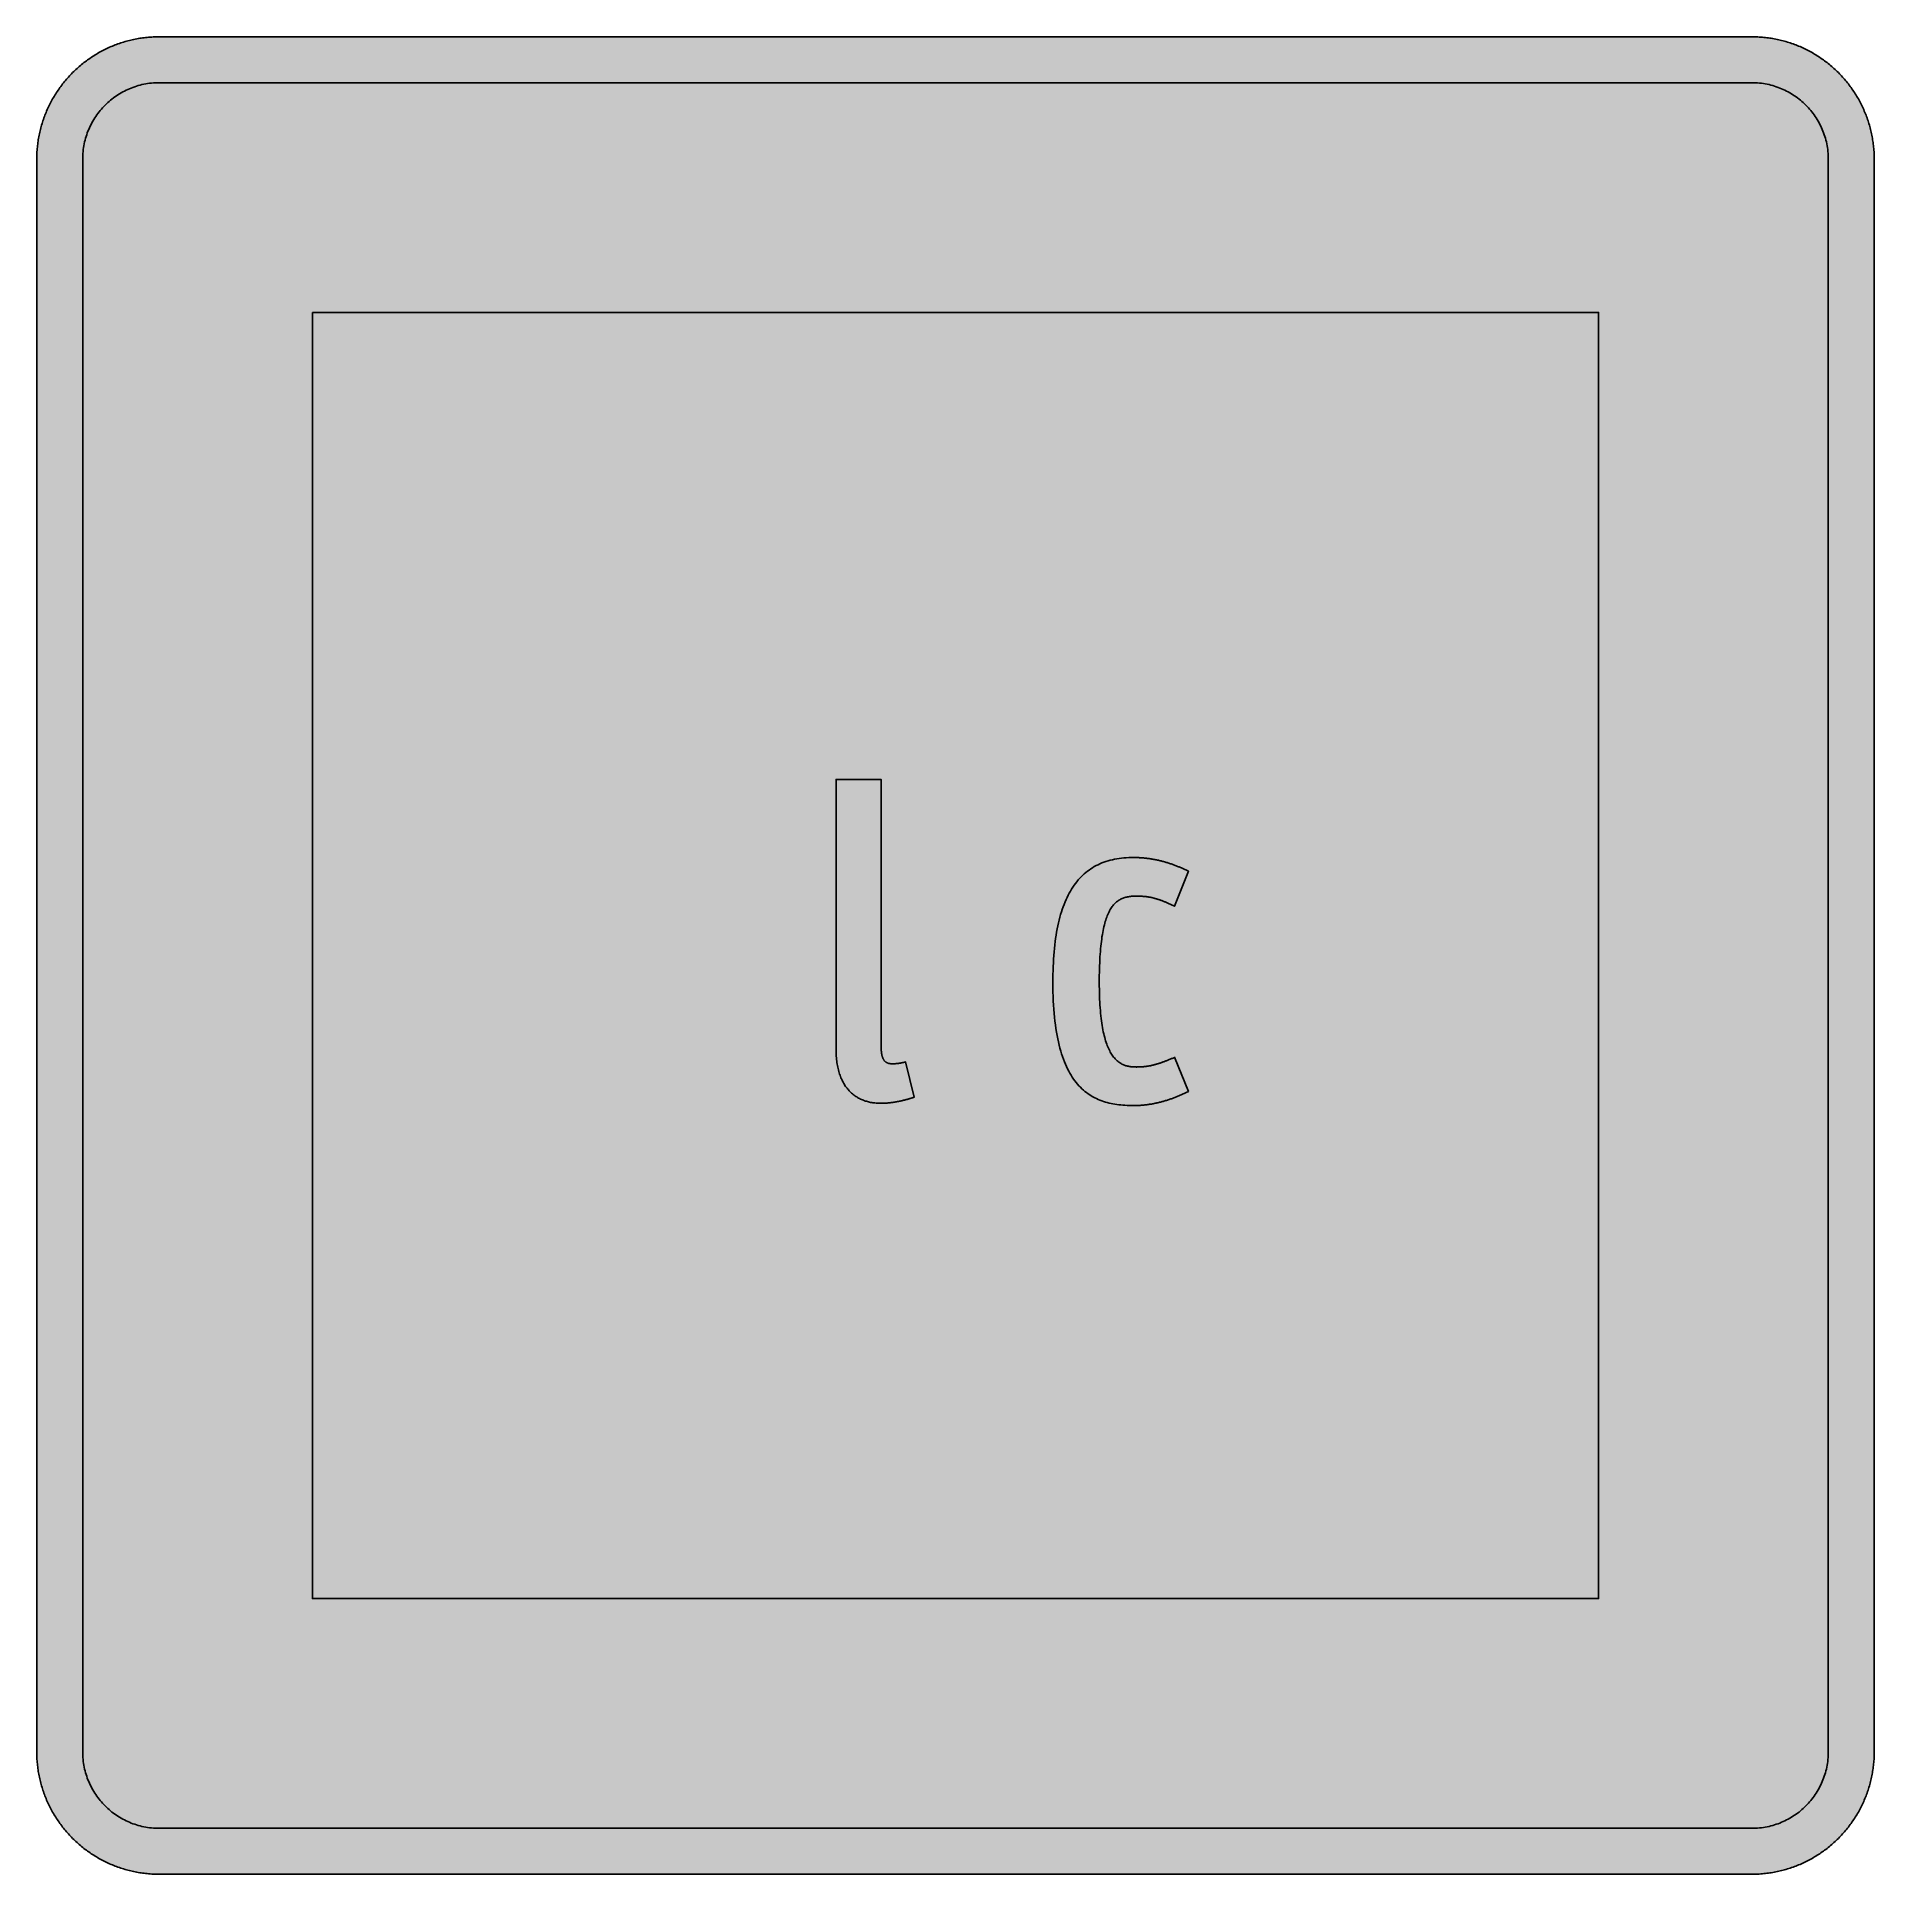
# Model space of a CAD drawing. Header units: millimetres. Extents: x 0 to 212, y 0 to 212.
import ezdxf

# ---------------------------------------------------------------- set-up
doc = ezdxf.new("R2010")
doc.units = ezdxf.units.MM

msp = doc.modelspace()

# ---------------------------------------------------------------- hatches: boundary and pattern name
for color, points in [(254, [(14.1633, 0.0536), (13.9878, 0.0533), (13.8125, 0.0559), (13.6373, 0.061), (13.462, 0.0686), (13.2893, 0.0787), (13.114, 0.0914), (12.9413, 0.1041), (12.7686, 0.1219), (12.5959, 0.1397), (12.4231, 0.16), (12.2504, 0.1829), (12.0777, 0.2057), (11.9075, 0.2337), (11.7373, 0.2616), (11.5672, 0.2921), (11.397, 0.3251), (11.2268, 0.3607), (11.0592, 0.3988), (10.8915, 0.4369), (10.7239, 0.4775), (10.5562, 0.5207), (10.3886, 0.5664), (10.2235, 0.6121), (10.0584, 0.6629), (9.8933, 0.7137), (9.7307, 0.7671), (9.5682, 0.8204), (9.4056, 0.8788), (9.2431, 0.9373), (9.083, 0.9982), (8.923, 1.0617), (8.763, 1.1252), (8.6055, 1.1938), (8.4455, 1.2624), (8.2906, 1.331), (8.1331, 1.4046), (7.9781, 1.4783), (7.8232, 1.5545), (7.6708, 1.6332), (7.5184, 1.7145), (7.366, 1.7958), (7.2161, 1.8796), (7.0663, 1.966), (6.919, 2.0523), (6.7716, 2.1438), (6.6243, 2.2352), (6.4795, 2.3266), (6.3348, 2.4232), (6.19, 2.5197), (6.0477, 2.6187), (5.908, 2.7178), (5.7683, 2.8194), (5.6286, 2.9235), (5.4915, 3.0302), (5.3543, 3.1369), (5.2197, 3.2461), (5.0851, 3.3579), (4.953, 3.4722), (4.8209, 3.5865), (4.6914, 3.7033), (4.5644, 3.8202), (4.4348, 3.9395), (4.3104, 4.0615), (4.1859, 4.1859), (4.0615, 4.3104), (3.9395, 4.4348), (3.8202, 4.5618), (3.7033, 4.6914), (3.5865, 4.8209), (3.4722, 4.953), (3.3579, 5.0851), (3.2487, 5.2197), (3.1369, 5.3543), (3.0302, 5.4915), (2.9235, 5.6286), (2.8194, 5.7683), (2.7178, 5.908), (2.6187, 6.0477), (2.5197, 6.19), (2.4232, 6.3348), (2.3266, 6.477), (2.2352, 6.6243), (2.1438, 6.7691), (2.0523, 6.9164), (1.966, 7.0663), (1.8796, 7.2161), (1.7958, 7.366), (1.7145, 7.5184), (1.6332, 7.6708), (1.5545, 7.8232), (1.4783, 7.9781), (1.4046, 8.1331), (1.331, 8.2906), (1.2598, 8.4455), (1.1913, 8.603), (1.1252, 8.763), (1.0592, 8.923), (0.9982, 9.083), (0.9373, 9.2431), (0.8763, 9.4056), (0.8204, 9.5682), (0.7645, 9.7307), (0.7112, 9.8933), (0.6604, 10.0584), (0.6121, 10.2235), (0.5639, 10.3911), (0.5207, 10.5562), (0.4775, 10.7239), (0.4343, 10.8915), (0.3962, 11.0592), (0.3607, 11.2268), (0.3251, 11.397), (0.2921, 11.5672), (0.2616, 11.7373), (0.2311, 11.9075), (0.2057, 12.0802), (0.1803, 12.2504), (0.1575, 12.4231), (0.1372, 12.5959), (0.1194, 12.7686), (0.1041, 12.9413), (0.0889, 13.1166), (0.0787, 13.2893), (0.0686, 13.4645), (0.061, 13.6373), (0.0559, 13.8125), (0.0508, 13.9878), (0.0508, 14.163), (0.0522, 197.6092), (0.0508, 197.7822), (0.0559, 197.9574), (0.061, 198.1327), (0.0686, 198.308), (0.0787, 198.4807), (0.0889, 198.6559), (0.1041, 198.8287), (0.1194, 199.0014), (0.1372, 199.1741), (0.1575, 199.3468), (0.1803, 199.5195), (0.2057, 199.6923), (0.2311, 199.8624), (0.2616, 200.0326), (0.2921, 200.2028), (0.3251, 200.373), (0.3607, 200.5432), (0.3962, 200.7108), (0.4343, 200.8784), (0.4775, 201.0461), (0.5207, 201.2137), (0.5639, 201.3814), (0.6121, 201.5465), (0.6604, 201.7116), (0.7112, 201.8767), (0.7645, 202.0392), (0.8204, 202.2018), (0.8763, 202.3643), (0.9373, 202.5269), (0.9982, 202.6869), (1.0592, 202.8469), (1.1252, 203.007), (1.1913, 203.1644), (1.2598, 203.3245), (1.331, 203.4794), (1.4046, 203.6369), (1.4783, 203.7918), (1.5545, 203.9468), (1.6332, 204.0992), (1.7145, 204.2516), (1.7958, 204.404), (1.8796, 204.5538), (1.966, 204.7037), (2.0523, 204.851), (2.1438, 204.9983), (2.2352, 205.1456), (2.3266, 205.2904), (2.4232, 205.4352), (2.5197, 205.58), (2.6187, 205.7222), (2.7178, 205.8619), (2.8194, 206.0016), (2.9235, 206.1413), (3.0302, 206.2785), (3.1369, 206.4156), (3.2487, 206.5503), (3.3579, 206.6849), (3.4722, 206.817), (3.5865, 206.949), (3.7033, 207.0786), (3.8202, 207.2056), (3.9395, 207.3351), (4.0615, 207.4596), (4.1859, 207.584), (4.3104, 207.7085), (4.4348, 207.8304), (4.5644, 207.9498), (4.6914, 208.0666), (4.8209, 208.1835), (4.953, 208.2978), (5.0851, 208.4121), (5.2197, 208.5213), (5.3543, 208.6331), (5.4915, 208.7397), (5.6286, 208.8464), (5.7683, 208.9506), (5.908, 209.0522), (6.0477, 209.1512), (6.19, 209.2503), (6.3348, 209.3468), (6.4795, 209.4433), (6.6243, 209.5348), (6.7716, 209.6262), (6.919, 209.7176), (7.0663, 209.804), (7.2161, 209.8904), (7.366, 209.9742), (7.5184, 210.0555), (7.6708, 210.1367), (7.8232, 210.2155), (7.9781, 210.2917), (8.1331, 210.3653), (8.2906, 210.439), (8.4455, 210.5101), (8.6055, 210.5787), (8.763, 210.6447), (8.923, 210.7108), (9.083, 210.7717), (9.2431, 210.8327), (9.4056, 210.8937), (9.5682, 210.9495), (9.7307, 211.0054), (9.8933, 211.0588), (10.0584, 211.1096), (10.2235, 211.1578), (10.3886, 211.2061), (10.5562, 211.2493), (10.7239, 211.2924), (10.8915, 211.3356), (11.0592, 211.3737), (11.2268, 211.4093), (11.397, 211.4448), (11.5672, 211.4779), (11.7373, 211.5083), (11.9075, 211.5388), (12.0777, 211.5642), (12.2504, 211.5896), (12.4231, 211.6125), (12.5959, 211.6328), (12.7686, 211.6506), (12.9413, 211.6658), (13.114, 211.6811), (13.2893, 211.6912), (13.462, 211.7014), (13.6373, 211.709), (13.8125, 211.7141), (13.9878, 211.7192), (14.163, 211.7192), (197.6078, 211.7203), (197.7822, 211.7192), (197.9574, 211.7141), (198.1327, 211.709), (198.3054, 211.7014), (198.4807, 211.6912), (198.6534, 211.6811), (198.8287, 211.6658), (199.0014, 211.6506), (199.1741, 211.6328), (199.3468, 211.6125), (199.5195, 211.5896), (199.6897, 211.5642), (199.8624, 211.5388), (200.0326, 211.5083), (200.2028, 211.4779), (200.373, 211.4448), (200.5432, 211.4093), (200.7108, 211.3737), (200.8784, 211.3356), (201.0461, 211.2924), (201.2137, 211.2493), (201.3788, 211.2061), (201.5465, 211.1578), (201.7116, 211.1096), (201.8767, 211.0588), (202.0392, 211.0054), (202.2018, 210.9495), (202.3643, 210.8937), (202.5269, 210.8327), (202.6869, 210.7717), (202.8469, 210.7108), (203.007, 210.6447), (203.167, 210.5787), (203.3245, 210.5101), (203.4794, 210.439), (203.6369, 210.3653), (203.7918, 210.2917), (203.9468, 210.2155), (204.0992, 210.1367), (204.2516, 210.0555), (204.404, 209.9742), (204.5538, 209.8904), (204.7037, 209.804), (204.8535, 209.7176), (205.0009, 209.6262), (205.1456, 209.5348), (205.293, 209.4433), (205.4352, 209.3468), (205.58, 209.2503), (205.7222, 209.1512), (205.8619, 209.0522), (206.0016, 208.9506), (206.1413, 208.8464), (206.2785, 208.7397), (206.4156, 208.6331), (206.5503, 208.5213), (206.6849, 208.4121), (206.817, 208.2978), (206.949, 208.1835), (207.0786, 208.0666), (207.2081, 207.9498), (207.3351, 207.8304), (207.4596, 207.7085), (207.584, 207.584), (207.7085, 207.4596), (207.8304, 207.3351), (207.9498, 207.2056), (208.0666, 207.0786), (208.1835, 206.949), (208.2978, 206.817), (208.4121, 206.6849), (208.5238, 206.5503), (208.6331, 206.4156), (208.7397, 206.2785), (208.8464, 206.1413), (208.9506, 206.0016), (209.0522, 205.8619), (209.1512, 205.7222), (209.2503, 205.58), (209.3468, 205.4352), (209.4433, 205.2904), (209.5348, 205.1456), (209.6262, 204.9983), (209.7176, 204.851), (209.804, 204.7037), (209.8904, 204.5538), (209.9742, 204.404), (210.0555, 204.2516), (210.1367, 204.0992), (210.2155, 203.9468), (210.2917, 203.7918), (210.3653, 203.6369), (210.439, 203.4794), (210.5076, 203.3245), (210.5762, 203.1644), (210.6447, 203.007), (210.7082, 202.8469), (210.7717, 202.6869), (210.8327, 202.5269), (210.8911, 202.3643), (210.9495, 202.2018), (211.0029, 202.0392), (211.0562, 201.8767), (211.107, 201.7116), (211.1578, 201.5465), (211.2035, 201.3814), (211.2493, 201.2137), (211.2924, 201.0461), (211.3331, 200.8784), (211.3712, 200.7108), (211.4093, 200.5432), (211.4448, 200.373), (211.4779, 200.2028), (211.5083, 200.0326), (211.5363, 199.8624), (211.5642, 199.6923), (211.5871, 199.5195), (211.6099, 199.3468), (211.6303, 199.1741), (211.648, 199.0014), (211.6658, 198.8287), (211.6785, 198.6559), (211.6912, 198.4807), (211.7014, 198.308), (211.709, 198.1327), (211.7141, 197.9574), (211.7166, 197.7822), (211.7166, 197.6069), (211.7189, 14.1647), (211.7166, 13.9878), (211.7141, 13.8125), (211.709, 13.6373), (211.7014, 13.4645), (211.6912, 13.2893), (211.6785, 13.1166), (211.6658, 12.9413), (211.648, 12.7686), (211.6303, 12.5959), (211.6099, 12.4231), (211.5871, 12.2504), (211.5642, 12.0802), (211.5363, 11.9075), (211.5083, 11.7373), (211.4779, 11.5672), (211.4448, 11.397), (211.4093, 11.2268), (211.3712, 11.0592), (211.3331, 10.8915), (211.2924, 10.7239), (211.2493, 10.5562), (211.2035, 10.3911), (211.1578, 10.2235), (211.107, 10.0584), (211.0562, 9.8933), (211.0029, 9.7307), (210.9495, 9.5682), (210.8911, 9.4056), (210.8327, 9.2431), (210.7717, 9.083), (210.7082, 8.923), (210.6447, 8.763), (210.5762, 8.603), (210.5076, 8.4455), (210.439, 8.2906), (210.3653, 8.1331), (210.2917, 7.9781), (210.2155, 7.8232), (210.1367, 7.6708), (210.0555, 7.5184), (209.9742, 7.366), (209.8904, 7.2161), (209.804, 7.0663), (209.7176, 6.9164), (209.6262, 6.7691), (209.5348, 6.6243), (209.4433, 6.477), (209.3468, 6.3348), (209.2503, 6.19), (209.1512, 6.0477), (209.0522, 5.908), (208.9506, 5.7683), (208.8464, 5.6286), (208.7397, 5.4915), (208.6331, 5.3543), (208.5238, 5.2197), (208.4121, 5.0851), (208.2978, 4.953), (208.1835, 4.8209), (208.0666, 4.6914), (207.9498, 4.5618), (207.8304, 4.4348), (207.7085, 4.3104), (207.584, 4.1859), (207.4596, 4.0615), (207.3351, 3.9395), (207.2081, 3.8202), (207.0786, 3.7033), (206.949, 3.5865), (206.817, 3.4722), (206.6849, 3.3579), (206.5503, 3.2461), (206.4156, 3.1369), (206.2785, 3.0302), (206.1413, 2.9235), (206.0016, 2.8194), (205.8619, 2.7178), (205.7222, 2.6187), (205.58, 2.5197), (205.4352, 2.4232), (205.293, 2.3266), (205.1456, 2.2352), (205.0009, 2.1438), (204.8535, 2.0523), (204.7037, 1.966), (204.5538, 1.8796), (204.404, 1.7958), (204.2516, 1.7145), (204.0992, 1.6332), (203.9468, 1.5545), (203.7918, 1.4783), (203.6369, 1.4046), (203.4794, 1.331), (203.3245, 1.2624), (203.167, 1.1938), (203.007, 1.1252), (202.8469, 1.0617), (202.6869, 0.9982), (202.5269, 0.9373), (202.3643, 0.8788), (202.2018, 0.8204), (202.0392, 0.7671), (201.8767, 0.7137), (201.7116, 0.6629), (201.5465, 0.6121), (201.3788, 0.5664), (201.2137, 0.5207), (201.0461, 0.4775), (200.8784, 0.4369), (200.7108, 0.3988), (200.5432, 0.3607), (200.373, 0.3251), (200.2028, 0.2921), (200.0326, 0.2616), (199.8624, 0.2337), (199.6897, 0.2057), (199.5195, 0.1829), (199.3468, 0.16), (199.1741, 0.1397), (199.0014, 0.1219), (198.8287, 0.1041), (198.6534, 0.0914), (198.4807, 0.0787), (198.3054, 0.0686), (198.1327, 0.061), (197.9574, 0.0559), (197.7822, 0.0533), (197.6069, 0.0533)]), (144, [(14.1633, 5.3453), (13.9344, 5.3467), (13.7084, 5.3543), (13.4849, 5.3696), (13.2613, 5.3899), (13.0378, 5.4153), (12.8194, 5.4458), (12.6009, 5.4813), (12.385, 5.522), (12.1717, 5.5702), (11.9583, 5.621), (11.7475, 5.6794), (11.5392, 5.7404), (11.3335, 5.8064), (11.1303, 5.8801), (10.9296, 5.9563), (10.729, 6.0376), (10.5334, 6.1239), (10.3378, 6.2128), (10.1473, 6.3094), (9.9593, 6.4084), (9.7714, 6.5126), (9.5885, 6.6218), (9.4082, 6.7335), (9.2304, 6.8504), (9.0576, 6.9698), (8.8849, 7.0968), (8.7173, 7.2238), (8.5522, 7.3584), (8.3896, 7.4955), (8.2321, 7.6352), (8.0772, 7.78), (7.9273, 7.9273), (7.7775, 8.0772), (7.6352, 8.2321), (7.493, 8.3922), (7.3558, 8.5522), (7.2238, 8.7173), (7.0942, 8.8875), (6.9698, 9.0576), (6.8504, 9.2329), (6.7335, 9.4107), (6.6192, 9.591), (6.5126, 9.7739), (6.4084, 9.9593), (6.3068, 10.1473), (6.2128, 10.3403), (6.1214, 10.5334), (6.035, 10.7315), (5.9538, 10.9296), (5.8776, 11.1303), (5.8064, 11.3335), (5.7404, 11.5418), (5.6769, 11.75), (5.621, 11.9583), (5.5677, 12.1717), (5.522, 12.385), (5.4813, 12.6009), (5.4432, 12.8194), (5.4127, 13.0404), (5.3873, 13.2613), (5.3696, 13.4849), (5.3543, 13.7084), (5.3467, 13.937), (5.3416, 14.163), (5.3439, 197.6092), (5.3467, 197.8355), (5.3543, 198.0616), (5.3696, 198.2851), (5.3873, 198.5086), (5.4127, 198.7321), (5.4432, 198.9506), (5.4813, 199.169), (5.522, 199.3849), (5.5677, 199.5983), (5.621, 199.8116), (5.6769, 200.0225), (5.7404, 200.2307), (5.8064, 200.4365), (5.8776, 200.6397), (5.9538, 200.8403), (6.035, 201.041), (6.1214, 201.2366), (6.2128, 201.4322), (6.3068, 201.6227), (6.4084, 201.8106), (6.5126, 201.9986), (6.6192, 202.1815), (6.7335, 202.3618), (6.8504, 202.5396), (6.9698, 202.7123), (7.0942, 202.885), (7.2238, 203.0527), (7.3558, 203.2178), (7.493, 203.3803), (7.6352, 203.5378), (7.7775, 203.6928), (7.9273, 203.8426), (8.0772, 203.9925), (8.2321, 204.1347), (8.3896, 204.277), (8.5522, 204.4141), (8.7173, 204.5462), (8.8849, 204.6757), (9.0576, 204.8002), (9.2304, 204.9196), (9.4082, 205.0364), (9.5885, 205.1507), (9.7714, 205.2574), (9.9593, 205.3615), (10.1473, 205.4631), (10.3378, 205.5571), (10.5334, 205.6486), (10.729, 205.7349), (10.9296, 205.8162), (11.1303, 205.8924), (11.3335, 205.9635), (11.5392, 206.0296), (11.7475, 206.0931), (11.9583, 206.1489), (12.1717, 206.2023), (12.385, 206.248), (12.6009, 206.2886), (12.8194, 206.3267), (13.0378, 206.3572), (13.2613, 206.3826), (13.4849, 206.4004), (13.7084, 206.4156), (13.9344, 206.4233), (14.163, 206.4283), (197.6078, 206.4286), (197.833, 206.4233), (198.0616, 206.4156), (198.2851, 206.4004), (198.5086, 206.3826), (198.7296, 206.3572), (198.9506, 206.3267), (199.169, 206.2886), (199.3849, 206.248), (199.5983, 206.2023), (199.8116, 206.1489), (200.0199, 206.0931), (200.2282, 206.0296), (200.4365, 205.9635), (200.6397, 205.8924), (200.8403, 205.8162), (201.0385, 205.7349), (201.2366, 205.6486), (201.4296, 205.5571), (201.6227, 205.4631), (201.8106, 205.3615), (201.996, 205.2574), (202.1789, 205.1507), (202.3593, 205.0364), (202.5371, 204.9196), (202.7123, 204.8002), (202.8825, 204.6757), (203.0527, 204.5462), (203.2178, 204.4141), (203.3778, 204.277), (203.5378, 204.1347), (203.6928, 203.9925), (203.8426, 203.8426), (203.9899, 203.6928), (204.1347, 203.5378), (204.2744, 203.3803), (204.4116, 203.2178), (204.5462, 203.0527), (204.6732, 202.885), (204.8002, 202.7123), (204.9196, 202.5396), (205.0364, 202.3618), (205.1482, 202.1815), (205.2574, 201.9986), (205.3615, 201.8106), (205.4606, 201.6227), (205.5571, 201.4322), (205.646, 201.2366), (205.7324, 201.041), (205.8137, 200.8403), (205.8899, 200.6397), (205.9635, 200.4365), (206.0296, 200.2307), (206.0905, 200.0225), (206.1489, 199.8116), (206.1997, 199.5983), (206.248, 199.3849), (206.2886, 199.169), (206.3242, 198.9506), (206.3547, 198.7321), (206.3801, 198.5086), (206.4004, 198.2851), (206.4156, 198.0616), (206.4233, 197.8355), (206.4258, 197.6069), (206.4272, 14.1647), (206.4233, 13.937), (206.4156, 13.7084), (206.4004, 13.4849), (206.3801, 13.2613), (206.3547, 13.0404), (206.3242, 12.8194), (206.2886, 12.6009), (206.248, 12.385), (206.1997, 12.1717), (206.1489, 11.9583), (206.0905, 11.75), (206.0296, 11.5418), (205.9635, 11.3335), (205.8899, 11.1303), (205.8137, 10.9296), (205.7324, 10.7315), (205.646, 10.5334), (205.5571, 10.3403), (205.4606, 10.1473), (205.3615, 9.9593), (205.2574, 9.7739), (205.1482, 9.591), (205.0364, 9.4107), (204.9196, 9.2329), (204.8002, 9.0576), (204.6732, 8.8875), (204.5462, 8.7173), (204.4116, 8.5522), (204.2744, 8.3922), (204.1347, 8.2321), (203.9899, 8.0772), (203.8426, 7.9273), (203.6928, 7.78), (203.5378, 7.6352), (203.3778, 7.4955), (203.2178, 7.3584), (203.0527, 7.2238), (202.8825, 7.0968), (202.7123, 6.9698), (202.5371, 6.8504), (202.3593, 6.7335), (202.1789, 6.6218), (201.996, 6.5126), (201.8106, 6.4084), (201.6227, 6.3094), (201.4296, 6.2128), (201.2366, 6.1239), (201.0385, 6.0376), (200.8403, 5.9563), (200.6397, 5.8801), (200.4365, 5.8064), (200.2282, 5.7404), (200.0199, 5.6794), (199.8116, 5.621), (199.5983, 5.5702), (199.3849, 5.522), (199.169, 5.4813), (198.9506, 5.4458), (198.7296, 5.4153), (198.5086, 5.3899), (198.2851, 5.3696), (198.0616, 5.3543), (197.833, 5.3467), (197.6069, 5.3442)]), (254, [(31.8022, 179.9703), (179.9689, 179.9703), (179.9689, 31.8036), (31.8022, 31.8036)]), (59, [(100.1187, 93.6279), (100.0912, 93.6193), (100.0633, 93.6117), (100.0354, 93.6041), (100.01, 93.599), (99.982, 93.5914), (99.9566, 93.5838), (99.9287, 93.5787), (99.9033, 93.5711), (99.8779, 93.566), (99.8525, 93.5584), (99.8271, 93.5533), (99.8017, 93.5482), (99.7737, 93.5431), (99.7509, 93.5355), (99.7255, 93.5304), (99.7001, 93.5253), (99.6747, 93.5203), (99.6493, 93.5152), (99.6239, 93.5101), (99.601, 93.5076), (99.5756, 93.5025), (99.5528, 93.4974), (99.5274, 93.4923), (99.5045, 93.4898), (99.4791, 93.4847), (99.4562, 93.4822), (99.4334, 93.4771), (99.4105, 93.4745), (99.3851, 93.4695), (99.3623, 93.4669), (99.3394, 93.4644), (99.3165, 93.4593), (99.2937, 93.4568), (99.2708, 93.4542), (99.248, 93.4517), (99.2251, 93.4491), (99.2022, 93.4466), (99.1819, 93.4441), (99.1591, 93.4415), (99.1362, 93.439), (99.1159, 93.4364), (99.093, 93.4339), (99.0702, 93.4339), (99.0498, 93.4314), (99.027, 93.4288), (99.0067, 93.4288), (98.9863, 93.4263), (98.9635, 93.4237), (98.9432, 93.4237), (98.9228, 93.4212), (98.9, 93.4212), (98.8797, 93.4212), (98.8593, 93.4187), (98.839, 93.4187), (98.8187, 93.4187), (98.7984, 93.4161), (98.7781, 93.4161), (98.7577, 93.4161), (98.7374, 93.4161), (98.7171, 93.4161), (98.6968, 93.4136), (98.6765, 93.4136), (98.6561, 93.4136), (98.6358, 93.4136), (98.5952, 93.4136), (98.552, 93.4161), (98.5139, 93.4161), (98.4733, 93.4187), (98.4326, 93.4212), (98.3945, 93.4263), (98.359, 93.4314), (98.3209, 93.4364), (98.2853, 93.4415), (98.2497, 93.4491), (98.2142, 93.4568), (98.1786, 93.4644), (98.1456, 93.4745), (98.1126, 93.4847), (98.0821, 93.4949), (98.0491, 93.5076), (98.0186, 93.5203), (97.9881, 93.533), (97.9602, 93.5482), (97.9297, 93.5634), (97.9018, 93.5812), (97.8738, 93.599), (97.8484, 93.6168), (97.823, 93.6371), (97.7976, 93.6574), (97.7722, 93.6803), (97.7468, 93.7031), (97.724, 93.7285), (97.7011, 93.7539), (97.6782, 93.7793), (97.6579, 93.8073), (97.6376, 93.8378), (97.6173, 93.8682), (97.597, 93.8987), (97.5792, 93.9317), (97.5614, 93.9673), (97.5436, 94.0029), (97.5258, 94.0384), (97.5106, 94.0765), (97.4954, 94.1172), (97.4801, 94.1578), (97.4649, 94.201), (97.4522, 94.2442), (97.4395, 94.2899), (97.4268, 94.3356), (97.4141, 94.3839), (97.4039, 94.4347), (97.3938, 94.4855), (97.3836, 94.5388), (97.3734, 94.5921), (97.3658, 94.648), (97.3582, 94.7064), (97.3506, 94.7649), (97.3455, 94.8258), (97.3379, 94.8893), (97.3328, 94.9528), (97.3277, 95.0189), (97.3252, 95.0874), (97.3201, 95.156), (97.3176, 95.2271), (97.315, 95.3008), (97.315, 95.377), (97.3125, 95.4532), (97.3125, 95.5319), (97.3145, 126.1703), (92.1272, 126.1703), (92.1272, 95.1092), (92.1283, 94.8995), (92.1334, 94.6937), (92.141, 94.4931), (92.1537, 94.2975), (92.1664, 94.1045), (92.1868, 93.914), (92.2071, 93.7285), (92.2325, 93.5482), (92.2579, 93.3704), (92.2884, 93.1977), (92.3239, 93.0275), (92.3595, 92.8624), (92.3976, 92.6998), (92.4408, 92.5398), (92.4865, 92.3849), (92.5347, 92.235), (92.583, 92.0877), (92.6363, 91.9429), (92.6922, 91.8032), (92.7506, 91.6661), (92.8116, 91.534), (92.8751, 91.4044), (92.9411, 91.2774), (93.0097, 91.1555), (93.0808, 91.0361), (93.1545, 90.9218), (93.2307, 90.8101), (93.3069, 90.7009), (93.3882, 90.5942), (93.4695, 90.4926), (93.5558, 90.3935), (93.6422, 90.2995), (93.7285, 90.2081), (93.82, 90.1192), (93.9114, 90.0328), (94.0079, 89.9516), (94.1019, 89.8728), (94.201, 89.7966), (94.3, 89.723), (94.4016, 89.6544), (94.5058, 89.5883), (94.6099, 89.5248), (94.7166, 89.4639), (94.8258, 89.4055), (94.935, 89.3521), (95.0468, 89.3013), (95.1611, 89.2531), (95.2729, 89.2073), (95.3897, 89.1642), (95.5065, 89.1261), (95.6259, 89.088), (95.7453, 89.0549), (95.8647, 89.0245), (95.9866, 88.9965), (96.1085, 88.9711), (96.233, 88.9483), (96.3574, 88.9279), (96.4844, 88.9102), (96.6114, 88.8975), (96.7384, 88.8848), (96.868, 88.8746), (96.9975, 88.8695), (97.1271, 88.8644), (97.2591, 88.8644), (97.3176, 88.8644), (97.3785, 88.8644), (97.4369, 88.867), (97.4979, 88.867), (97.5563, 88.8695), (97.6173, 88.8721), (97.6757, 88.8746), (97.7367, 88.8771), (97.7951, 88.8797), (97.856, 88.8822), (97.9145, 88.8873), (97.9754, 88.8924), (98.0338, 88.8949), (98.0923, 88.9), (98.1532, 88.9076), (98.2116, 88.9127), (98.2726, 88.9178), (98.331, 88.9254), (98.392, 88.9305), (98.4529, 88.9381), (98.5114, 88.9457), (98.5723, 88.9533), (98.6307, 88.961), (98.6917, 88.9711), (98.7501, 88.9787), (98.8111, 88.9889), (98.8695, 88.9965), (98.9305, 89.0067), (98.9914, 89.0168), (99.0498, 89.027), (99.1108, 89.0372), (99.1718, 89.0499), (99.2302, 89.06), (99.2911, 89.0727), (99.3521, 89.0854), (99.4105, 89.0956), (99.4715, 89.1083), (99.5324, 89.121), (99.5934, 89.1337), (99.6544, 89.1489), (99.7128, 89.1616), (99.7737, 89.1769), (99.8347, 89.1896), (99.8957, 89.2048), (99.9566, 89.22), (100.0176, 89.2353), (100.0785, 89.2505), (100.1395, 89.2658), (100.2005, 89.281), (100.2614, 89.2988), (100.3224, 89.314), (100.3833, 89.3318), (100.4443, 89.347), (100.5053, 89.3648), (100.5662, 89.3826), (100.6272, 89.4004), (100.6907, 89.4182), (100.7516, 89.4359), (100.8126, 89.4563), (100.8736, 89.474), (100.9371, 89.4944), (100.998, 89.5121), (101.059, 89.5325), (101.1225, 89.5528)]), (59, [(126.6832, 93.0448), (126.586, 93.0453), (126.4869, 93.0478), (126.3904, 93.0504), (126.2939, 93.058), (126.1974, 93.0656), (126.1008, 93.0758), (126.0043, 93.0885), (125.9078, 93.1037), (125.8113, 93.1215), (125.7148, 93.1418), (125.6208, 93.1672), (125.5243, 93.1951), (125.4303, 93.2256), (125.3363, 93.2586), (125.2423, 93.2967), (125.1483, 93.3374), (125.0569, 93.3831), (124.9655, 93.4314), (124.874, 93.4847), (124.7851, 93.5431), (124.6962, 93.6066), (124.6073, 93.6727), (124.521, 93.7463), (124.4346, 93.8225), (124.3508, 93.9038), (124.267, 93.9927), (124.1831, 94.0841), (124.1019, 94.1832), (124.0231, 94.2873), (123.9444, 94.3991), (123.8656, 94.5159), (123.792, 94.6379), (123.7158, 94.7674), (123.6447, 94.902), (123.5735, 95.0443), (123.5024, 95.1941), (123.4364, 95.3516), (123.3703, 95.5142), (123.3068, 95.6843), (123.2433, 95.8621), (123.1824, 96.0476), (123.124, 96.2431), (123.0681, 96.4438), (123.0147, 96.6546), (122.9614, 96.8705), (122.9131, 97.0966), (122.8649, 97.3328), (122.8192, 97.5766), (122.776, 97.8281), (122.7353, 98.0897), (122.6972, 98.359), (122.6617, 98.6409), (122.6287, 98.9305), (122.5982, 99.2276), (122.5702, 99.5375), (122.5448, 99.855), (122.5245, 100.1852), (122.5042, 100.523), (122.4864, 100.8736), (122.4737, 101.2317), (122.4636, 101.6025), (122.4559, 101.9835), (122.4509, 102.3772), (122.4483, 102.7811), (122.4509, 103.1875), (122.4534, 103.5812), (122.461, 103.9673), (122.4686, 104.3407), (122.4813, 104.7039), (122.494, 105.0544), (122.5093, 105.3973), (122.5296, 105.73), (122.5499, 106.0526), (122.5728, 106.365), (122.5982, 106.6673), (122.6261, 106.9594), (122.6566, 107.2439), (122.6896, 107.5182), (122.7252, 107.7849), (122.7607, 108.0414), (122.8014, 108.2878), (122.842, 108.5266), (122.8852, 108.7577), (122.9309, 108.9812), (122.9792, 109.1946), (123.03, 109.4003), (123.0808, 109.5985), (123.1341, 109.789), (123.19, 109.9718), (123.2484, 110.1471), (123.3094, 110.3147), (123.3703, 110.4748), (123.4364, 110.6272), (123.5024, 110.7745), (123.5685, 110.9142), (123.6396, 111.0488), (123.7107, 111.1758), (123.7844, 111.2977), (123.8606, 111.412), (123.9368, 111.5187), (124.0155, 111.6228), (124.0968, 111.7194), (124.1781, 111.8108), (124.2619, 111.8972), (124.3482, 111.9784), (124.4346, 112.0546), (124.5235, 112.1258), (124.6149, 112.1918), (124.7064, 112.2528), (124.8004, 112.3086), (124.8969, 112.362), (124.9934, 112.4102), (125.0925, 112.4534), (125.1915, 112.4941), (125.2931, 112.5296), (125.3947, 112.5626), (125.4989, 112.5931), (125.6055, 112.6185), (125.7122, 112.6414), (125.8214, 112.6617), (125.9307, 112.6795), (126.0424, 112.6922), (126.1542, 112.7049), (126.2685, 112.7125), (126.3828, 112.7201), (126.4996, 112.7252), (126.6165, 112.7277), (126.7333, 112.7277), (126.7993, 112.7277), (126.8628, 112.7277), (126.9263, 112.7277), (126.9873, 112.7252), (127.0508, 112.7252), (127.1143, 112.7227), (127.1753, 112.7201), (127.2362, 112.7176), (127.2997, 112.715), (127.3607, 112.7125), (127.4216, 112.7074), (127.4826, 112.7023), (127.5436, 112.6973), (127.6045, 112.6922), (127.6655, 112.6871), (127.7239, 112.682), (127.7849, 112.6744), (127.8458, 112.6668), (127.9068, 112.6592), (127.9677, 112.6515), (128.0287, 112.6414), (128.0897, 112.6312), (128.1506, 112.6211), (128.2116, 112.6109), (128.2725, 112.6007), (128.336, 112.588), (128.397, 112.5753), (128.458, 112.5626), (128.5215, 112.5499), (128.585, 112.5347), (128.6485, 112.5195), (128.712, 112.5042), (128.7755, 112.4864), (128.839, 112.4712), (128.905, 112.4509), (128.971, 112.4331), (129.0371, 112.4128), (129.1031, 112.395), (129.1717, 112.3721), (129.2377, 112.3518), (129.3063, 112.329), (129.3749, 112.3061), (129.446, 112.2807), (129.5171, 112.2553), (129.5883, 112.2299), (129.6594, 112.2045), (129.733, 112.1766), (129.8067, 112.1486), (129.8804, 112.1181), (129.9566, 112.0877), (130.0328, 112.0572), (130.1115, 112.0242), (130.1902, 111.9937), (130.269, 111.9581), (130.3503, 111.9226), (130.4315, 111.887), (130.5128, 111.8514), (130.5966, 111.8133), (130.683, 111.7752), (130.7694, 111.7346), (130.8557, 111.694), (130.9446, 111.6508), (131.0335, 111.6076), (131.125, 111.5644), (132.7146, 115.5869), (132.6363, 115.6259), (132.5575, 115.664), (132.4788, 115.7046), (132.4, 115.7427), (132.3188, 115.7808), (132.2375, 115.8215), (132.1537, 115.8596), (132.0724, 115.8977), (131.9886, 115.9358), (131.9047, 115.9739), (131.8184, 116.0094), (131.732, 116.0475), (131.6457, 116.0831), (131.5568, 116.1186), (131.4704, 116.1567), (131.379, 116.1923), (131.2901, 116.2253), (131.1986, 116.2609), (131.1097, 116.2964), (131.0157, 116.3295), (130.9243, 116.3625), (130.8303, 116.3955), (130.7363, 116.4285), (130.6424, 116.4615), (130.5458, 116.492), (130.4519, 116.5225), (130.3553, 116.553), (130.2588, 116.5835), (130.1598, 116.6114), (130.0607, 116.6419), (129.9616, 116.6698), (129.8626, 116.6978), (129.7635, 116.7232), (129.6619, 116.7511), (129.5603, 116.7765), (129.4587, 116.8019), (129.3571, 116.8248), (129.253, 116.8502), (129.1514, 116.873), (129.0472, 116.8933), (128.9431, 116.9162), (128.8364, 116.9365), (128.7323, 116.9568), (128.6256, 116.9746), (128.5189, 116.9949), (128.4122, 117.0127), (128.3056, 117.028), (128.1963, 117.0432), (128.0897, 117.0584), (127.9804, 117.0737), (127.8712, 117.0864), (127.762, 117.0991), (127.6528, 117.1118), (127.541, 117.1219), (127.4293, 117.1321), (127.32, 117.1397), (127.2083, 117.1473), (127.0965, 117.155), (126.9848, 117.16), (126.8705, 117.1651), (126.7587, 117.1677), (126.6444, 117.1702), (126.5301, 117.1727), (126.4183, 117.1727), (126.1237, 117.1702), (125.8367, 117.16), (125.5522, 117.1448), (125.2753, 117.1219), (125.001, 117.094), (124.7318, 117.0584), (124.4676, 117.0178), (124.2085, 116.9695), (123.9545, 116.9137), (123.7056, 116.8527), (123.4592, 116.7867), (123.2179, 116.7105), (122.9843, 116.6292), (122.7531, 116.5428), (122.5271, 116.4463), (122.3061, 116.3447), (122.0876, 116.238), (121.8768, 116.1212), (121.6685, 115.9993), (121.4653, 115.8697), (121.2672, 115.7351), (121.0742, 115.5903), (120.8862, 115.4405), (120.7033, 115.283), (120.523, 115.1204), (120.3477, 114.9477), (120.1776, 114.7699), (120.0125, 114.5845), (119.8524, 114.3914), (119.6975, 114.1908), (119.5451, 113.9825), (119.3978, 113.7666), (119.2555, 113.5431), (119.1184, 113.3145), (118.9863, 113.0757), (118.8568, 112.8319), (118.7323, 112.5804), (118.6155, 112.3188), (118.4986, 112.0521), (118.3894, 111.7752), (118.2853, 111.4933), (118.1837, 111.2012), (118.0871, 110.904), (117.9957, 110.5967), (117.9068, 110.2843), (117.8255, 109.9617), (117.7468, 109.6315), (117.6731, 109.2937), (117.6045, 108.9482), (117.5385, 108.5926), (117.4775, 108.2319), (117.4217, 107.8611), (117.3709, 107.4852), (117.3251, 107.0966), (117.282, 106.7029), (117.2439, 106.3015), (117.2108, 105.8901), (117.1829, 105.471), (117.1575, 105.0442), (117.1372, 104.6074), (117.1219, 104.1629), (117.1118, 103.7107), (117.1042, 103.251), (117.1042, 102.7811), (117.1067, 102.2325), (117.1143, 101.6965), (117.1296, 101.1758), (117.1499, 100.6678), (117.1753, 100.1725), (117.2083, 99.6925), (117.2464, 99.2226), (117.287, 98.7679), (117.3353, 98.3259), (117.3912, 97.8941), (117.4496, 97.4776), (117.5131, 97.0712), (117.5817, 96.6749), (117.6579, 96.2939), (117.7366, 95.9231), (117.8204, 95.565), (117.9093, 95.217), (118.0033, 94.8792), (118.1024, 94.554), (118.2065, 94.2391), (118.3132, 93.9343), (118.4275, 93.6422), (118.5443, 93.3577), (118.6663, 93.0834), (118.7907, 92.8218), (118.9228, 92.5678), (119.0549, 92.3239), (119.1946, 92.0902), (119.3368, 91.8642), (119.4841, 91.6483), (119.634, 91.4425), (119.7889, 91.2444), (119.9464, 91.0565), (120.109, 90.8761), (120.2741, 90.7034), (120.4443, 90.5383), (120.617, 90.3834), (120.7922, 90.2335), (120.9726, 90.0938), (121.1555, 89.9617), (121.3409, 89.8347), (121.5288, 89.7179), (121.7219, 89.6061), (121.9175, 89.502), (122.1156, 89.4029), (122.3188, 89.3115), (122.522, 89.2277), (122.7277, 89.1489), (122.9385, 89.0753), (123.1519, 89.0092), (123.3653, 88.9483), (123.5837, 88.8924), (123.8021, 88.8416), (124.0257, 88.7984), (124.2492, 88.7578), (124.4778, 88.7222), (124.7064, 88.6917), (124.9375, 88.6663), (125.1687, 88.646), (125.4049, 88.6282), (125.6411, 88.6155), (125.8799, 88.6054), (126.1212, 88.6003), (126.3625, 88.6003), (126.4768, 88.6003), (126.5911, 88.6028), (126.7028, 88.6054), (126.8171, 88.6079), (126.9289, 88.613), (127.0406, 88.6181), (127.1524, 88.6257), (127.2642, 88.6333), (127.3734, 88.6409), (127.4851, 88.6511), (127.5944, 88.6612), (127.7036, 88.6739), (127.8128, 88.6866), (127.922, 88.6993), (128.0287, 88.7146), (128.1379, 88.7298), (128.2446, 88.7451), (128.3513, 88.7628), (128.458, 88.7806), (128.5646, 88.7984), (128.6688, 88.8187), (128.7729, 88.839), (128.8796, 88.8594), (128.9812, 88.8822), (129.0853, 88.9025), (129.1895, 88.9279), (129.2911, 88.9508), (129.3927, 88.9762), (129.4943, 89.0016), (129.5959, 89.027), (129.6975, 89.0549), (129.7965, 89.0829), (129.8956, 89.1108), (129.9947, 89.1388), (130.0937, 89.1692), (130.1928, 89.1997), (130.2893, 89.2302), (130.3858, 89.2607), (130.4823, 89.2937), (130.5789, 89.3242), (130.6754, 89.3572), (130.7694, 89.3928), (130.8633, 89.4258), (130.9573, 89.4613), (131.0513, 89.4944), (131.1427, 89.5299), (131.2367, 89.568), (131.3282, 89.6036), (131.4171, 89.6391), (131.5085, 89.6772), (131.5974, 89.7153), (131.6888, 89.7534), (131.7752, 89.7915), (131.8641, 89.8322), (131.953, 89.8703), (132.0394, 89.9109), (132.1257, 89.9516), (132.2121, 89.9897), (132.2959, 90.0303), (132.3823, 90.0735), (132.4661, 90.1141), (132.5474, 90.1548), (132.6312, 90.1979), (132.7125, 90.2386), (131.1271, 94.1571), (131.0335, 94.1172), (130.9446, 94.0791), (130.8557, 94.041), (130.7694, 94.0029), (130.683, 93.9673), (130.5992, 93.9317), (130.5154, 93.8987), (130.4341, 93.8657), (130.3528, 93.8327), (130.2715, 93.7997), (130.1928, 93.7692), (130.1166, 93.7387), (130.0378, 93.7082), (129.9616, 93.6803), (129.888, 93.6523), (129.8143, 93.6244), (129.7407, 93.599), (129.667, 93.5711), (129.5959, 93.5457), (129.5248, 93.5228), (129.4562, 93.4974), (129.3876, 93.4745), (129.319, 93.4542), (129.2504, 93.4314), (129.1819, 93.411), (129.1158, 93.3907), (129.0498, 93.3704), (128.9837, 93.3526), (128.9177, 93.3323), (128.8542, 93.3145), (128.7882, 93.2993), (128.7247, 93.2815), (128.6612, 93.2663), (128.5977, 93.251), (128.5342, 93.2358), (128.4732, 93.2231), (128.4097, 93.2078), (128.3462, 93.1951), (128.2852, 93.1824), (128.2217, 93.1723), (128.1608, 93.1596), (128.0998, 93.1494), (128.0363, 93.1393), (127.9754, 93.1316), (127.9119, 93.1215), (127.8509, 93.1139), (127.7874, 93.1062), (127.7264, 93.0986), (127.6629, 93.091), (127.5994, 93.0859), (127.5385, 93.0783), (127.475, 93.0732), (127.4115, 93.0681), (127.348, 93.0631), (127.2819, 93.0605), (127.2184, 93.0554), (127.1524, 93.0529), (127.0864, 93.0504), (127.0203, 93.0478), (126.9543, 93.0478), (126.8882, 93.0453), (126.8197, 93.0453), (126.7511, 93.0427), (126.6825, 93.0427)])]:
    msp.add_hatch(color=color).paths.add_polyline_path(points)
h = msp.add_hatch(color=59)
h.paths.add_polyline_path([(103.0291, 116.6453), (103.0291, 112.4119), (106.2041, 112.4119), (106.2041, 89.13), (111.3896, 89.13), (111.3896, 116.6453)])
h.paths.add_polyline_path([(107.527, 121.249), (114.4062, 128.2869), (107.473, 128.2869), (103.2937, 121.249)], flags=16)
h = msp.add_hatch(color=59)
h.paths.add_polyline_path([(135.0437, 116.6453), (135.0437, 112.4119), (138.2187, 112.4119), (138.2187, 89.13), (143.4042, 89.13), (143.4042, 116.6453)])
edge = h.paths.add_edge_path(flags=16)
edge.add_line((137.2126, 125.324), (137.2133, 125.2271))
edge.add_line((137.2133, 125.2271), (137.2159, 125.1306))
edge.add_line((137.2159, 125.1306), (137.221, 125.0366))
edge.add_line((137.221, 125.0366), (137.2286, 124.9426))
edge.add_line((137.2286, 124.9426), (137.2387, 124.8486))
edge.add_line((137.2387, 124.8486), (137.2514, 124.7572))
edge.add_line((137.2514, 124.7572), (137.2641, 124.6657))
edge.add_line((137.2641, 124.6657), (137.2819, 124.5743))
edge.add_line((137.2819, 124.5743), (137.2997, 124.4854))
edge.add_line((137.2997, 124.4854), (137.32, 124.399))
edge.add_line((137.32, 124.399), (137.3429, 124.3101))
edge.add_line((137.3429, 124.3101), (137.3657, 124.2238))
edge.add_line((137.3657, 124.2238), (137.3937, 124.14))
edge.add_line((137.3937, 124.14), (137.4216, 124.0536))
edge.add_line((137.4216, 124.0536), (137.4521, 123.9723))
edge.add_line((137.4521, 123.9723), (137.4826, 123.8885))
edge.add_line((137.4826, 123.8885), (137.5181, 123.8098))
edge.add_line((137.5181, 123.8098), (137.5537, 123.7285))
edge.add_line((137.5537, 123.7285), (137.5918, 123.6497))
edge.add_line((137.5918, 123.6497), (137.6299, 123.5735))
edge.add_line((137.6299, 123.5735), (137.6705, 123.4973))
edge.add_line((137.6705, 123.4973), (137.7137, 123.4237))
edge.add_line((137.7137, 123.4237), (137.7594, 123.35))
edge.add_line((137.7594, 123.35), (137.8052, 123.2764))
edge.add_line((137.8052, 123.2764), (137.8534, 123.2052))
edge.add_line((137.8534, 123.2052), (137.9042, 123.1367))
edge.add_line((137.9042, 123.1367), (137.955, 123.0681))
edge.add_line((137.955, 123.0681), (138.0084, 123.002))
edge.add_line((138.0084, 123.002), (138.0642, 122.936))
edge.add_line((138.0642, 122.936), (138.1201, 122.8725))
edge.add_line((138.1201, 122.8725), (138.1785, 122.8115))
edge.add_line((138.1785, 122.8115), (138.237, 122.7506))
edge.add_line((138.237, 122.7506), (138.2979, 122.6896))
edge.add_line((138.2979, 122.6896), (138.3589, 122.6312))
edge.add_line((138.3589, 122.6312), (138.4249, 122.5753))
edge.add_line((138.4249, 122.5753), (138.4884, 122.522))
edge.add_line((138.4884, 122.522), (138.557, 122.4686))
edge.add_line((138.557, 122.4686), (138.623, 122.4178))
edge.add_line((138.623, 122.4178), (138.6942, 122.367))
edge.add_line((138.6942, 122.367), (138.7653, 122.3188))
edge.add_line((138.7653, 122.3188), (138.8364, 122.2731))
edge.add_line((138.8364, 122.2731), (138.9101, 122.2273))
edge.add_line((138.9101, 122.2273), (138.9837, 122.1842))
edge.add_line((138.9837, 122.1842), (139.0599, 122.1435))
edge.add_line((139.0599, 122.1435), (139.1387, 122.1029))
edge.add_line((139.1387, 122.1029), (139.2174, 122.0673))
edge.add_line((139.2174, 122.0673), (139.2961, 122.0318))
edge.add_line((139.2961, 122.0318), (139.3774, 121.9962))
edge.add_line((139.3774, 121.9962), (139.4587, 121.9657))
edge.add_line((139.4587, 121.9657), (139.5425, 121.9352))
edge.add_line((139.5425, 121.9352), (139.6263, 121.9073))
edge.add_line((139.6263, 121.9073), (139.7102, 121.8794))
edge.add_line((139.7102, 121.8794), (139.7965, 121.8565))
edge.add_line((139.7965, 121.8565), (139.8854, 121.8336))
edge.add_line((139.8854, 121.8336), (139.9743, 121.8133))
edge.add_line((139.9743, 121.8133), (140.0632, 121.7955))
edge.add_line((140.0632, 121.7955), (140.1521, 121.7778))
edge.add_line((140.1521, 121.7778), (140.2436, 121.7651))
edge.add_line((140.2436, 121.7651), (140.335, 121.7524))
edge.add_line((140.335, 121.7524), (140.429, 121.7422))
edge.add_line((140.429, 121.7422), (140.523, 121.7346))
edge.add_line((140.523, 121.7346), (140.6169, 121.7295))
edge.add_line((140.6169, 121.7295), (140.7135, 121.727))
edge.add_line((140.7135, 121.727), (140.81, 121.7244))
edge.add_line((140.81, 121.7244), (140.9065, 121.727))
edge.add_line((140.9065, 121.727), (141.0005, 121.7295))
edge.add_line((141.0005, 121.7295), (141.097, 121.7346))
edge.add_line((141.097, 121.7346), (141.191, 121.7422))
edge.add_line((141.191, 121.7422), (141.2824, 121.7524))
edge.add_line((141.2824, 121.7524), (141.3739, 121.7651))
edge.add_line((141.3739, 121.7651), (141.4653, 121.7778))
edge.add_line((141.4653, 121.7778), (141.5567, 121.7955))
edge.add_line((141.5567, 121.7955), (141.6456, 121.8133))
edge.add_line((141.6456, 121.8133), (141.7345, 121.8336))
edge.add_line((141.7345, 121.8336), (141.8209, 121.8565))
edge.add_line((141.8209, 121.8565), (141.9073, 121.8794))
edge.add_line((141.9073, 121.8794), (141.9936, 121.9073))
edge.add_line((141.9936, 121.9073), (142.0774, 121.9352))
edge.add_line((142.0774, 121.9352), (142.1613, 121.9657))
edge.add_line((142.1613, 121.9657), (142.2425, 121.9962))
edge.add_line((142.2425, 121.9962), (142.3238, 122.0318))
edge.add_line((142.3238, 122.0318), (142.4026, 122.0673))
edge.add_line((142.4026, 122.0673), (142.4813, 122.1029))
edge.add_line((142.4813, 122.1029), (142.56, 122.1435))
edge.add_line((142.56, 122.1435), (142.6362, 122.1842))
edge.add_line((142.6362, 122.1842), (142.7099, 122.2273))
edge.add_line((142.7099, 122.2273), (142.7836, 122.2731))
edge.add_line((142.7836, 122.2731), (142.8547, 122.3188))
edge.add_line((142.8547, 122.3188), (142.9258, 122.367))
edge.add_line((142.9258, 122.367), (142.9969, 122.4178))
edge.add_line((142.9969, 122.4178), (143.063, 122.4686))
edge.add_line((143.063, 122.4686), (143.1315, 122.522))
edge.add_line((143.1315, 122.522), (143.195, 122.5753))
edge.add_line((143.195, 122.5753), (143.2611, 122.6312))
edge.add_line((143.2611, 122.6312), (143.322, 122.6896))
edge.add_line((143.322, 122.6896), (143.383, 122.7506))
edge.add_line((143.383, 122.7506), (143.444, 122.8115))
edge.add_line((143.444, 122.8115), (143.4998, 122.8725))
edge.add_line((143.4998, 122.8725), (143.5557, 122.936))
edge.add_line((143.5557, 122.936), (143.6116, 123.002))
edge.add_line((143.6116, 123.002), (143.6649, 123.0681))
edge.add_line((143.6649, 123.0681), (143.7157, 123.1367))
edge.add_line((143.7157, 123.1367), (143.7665, 123.2052))
edge.add_line((143.7665, 123.2052), (143.8148, 123.2764))
edge.add_line((143.8148, 123.2764), (143.8605, 123.35))
edge.add_line((143.8605, 123.35), (143.9062, 123.4237))
edge.add_line((143.9062, 123.4237), (143.9494, 123.4973))
edge.add_line((143.9494, 123.4973), (143.9901, 123.5735))
edge.add_line((143.9901, 123.5735), (144.0282, 123.6497))
edge.add_line((144.0282, 123.6497), (144.0663, 123.7285))
edge.add_line((144.0663, 123.7285), (144.1018, 123.8098))
edge.add_line((144.1018, 123.8098), (144.1374, 123.8885))
edge.add_line((144.1374, 123.8885), (144.1679, 123.9723))
edge.add_line((144.1679, 123.9723), (144.1983, 124.0536))
edge.add_line((144.1983, 124.0536), (144.2263, 124.14))
edge.add_line((144.2263, 124.14), (144.2542, 124.2238))
edge.add_line((144.2542, 124.2238), (144.2771, 124.3101))
edge.add_line((144.2771, 124.3101), (144.2999, 124.399))
edge.add_line((144.2999, 124.399), (144.3203, 124.4854))
edge.add_line((144.3203, 124.4854), (144.338, 124.5743))
edge.add_line((144.338, 124.5743), (144.3558, 124.6657))
edge.add_line((144.3558, 124.6657), (144.3685, 124.7572))
edge.add_line((144.3685, 124.7572), (144.3812, 124.8486))
edge.add_line((144.3812, 124.8486), (144.3914, 124.9426))
edge.add_line((144.3914, 124.9426), (144.399, 125.0366))
edge.add_line((144.399, 125.0366), (144.4041, 125.1306))
edge.add_line((144.4041, 125.1306), (144.4092, 125.2271))
edge.add_line((144.4092, 125.2271), (144.4092, 125.3236))
edge.add_line((144.4092, 125.3236), (144.4092, 125.4201))
edge.add_line((144.4092, 125.4201), (144.4041, 125.5141))
edge.add_line((144.4041, 125.5141), (144.399, 125.6081))
edge.add_line((144.399, 125.6081), (144.3914, 125.7021))
edge.add_line((144.3914, 125.7021), (144.3812, 125.796))
edge.add_line((144.3812, 125.796), (144.3685, 125.8875))
edge.add_line((144.3685, 125.8875), (144.3558, 125.9789))
edge.add_line((144.3558, 125.9789), (144.338, 126.0704))
edge.add_line((144.338, 126.0704), (144.3203, 126.1593))
edge.add_line((144.3203, 126.1593), (144.2999, 126.2482))
edge.add_line((144.2999, 126.2482), (144.2771, 126.3345))
edge.add_line((144.2771, 126.3345), (144.2542, 126.4209))
edge.add_line((144.2542, 126.4209), (144.2263, 126.5072))
edge.add_line((144.2263, 126.5072), (144.1983, 126.5911))
edge.add_line((144.1983, 126.5911), (144.1679, 126.6723))
edge.add_line((144.1679, 126.6723), (144.1374, 126.7562))
edge.add_line((144.1374, 126.7562), (144.1018, 126.8349))
edge.add_line((144.1018, 126.8349), (144.0663, 126.9162))
edge.add_line((144.0663, 126.9162), (144.0282, 126.9949))
edge.add_line((144.0282, 126.9949), (143.9901, 127.0711))
edge.add_line((143.9901, 127.0711), (143.9494, 127.1473))
edge.add_line((143.9494, 127.1473), (143.9062, 127.221))
edge.add_line((143.9062, 127.221), (143.8605, 127.2946))
edge.add_line((143.8605, 127.2946), (143.8148, 127.3683))
edge.add_line((143.8148, 127.3683), (143.7665, 127.4394))
edge.add_line((143.7665, 127.4394), (143.7157, 127.508))
edge.add_line((143.7157, 127.508), (143.6649, 127.5766))
edge.add_line((143.6649, 127.5766), (143.6116, 127.6426))
edge.add_line((143.6116, 127.6426), (143.5557, 127.7087))
edge.add_line((143.5557, 127.7087), (143.4998, 127.7722))
edge.add_line((143.4998, 127.7722), (143.444, 127.8357))
edge.add_line((143.444, 127.8357), (143.383, 127.8941))
edge.add_line((143.383, 127.8941), (143.322, 127.955))
edge.add_line((143.322, 127.955), (143.2611, 128.0135))
edge.add_line((143.2611, 128.0135), (143.195, 128.0693))
edge.add_line((143.195, 128.0693), (143.1315, 128.1227))
edge.add_line((143.1315, 128.1227), (143.063, 128.176))
edge.add_line((143.063, 128.176), (142.9969, 128.2294))
edge.add_line((142.9969, 128.2294), (142.9258, 128.2776))
edge.add_line((142.9258, 128.2776), (142.8547, 128.3259))
edge.add_line((142.8547, 128.3259), (142.7836, 128.3716))
edge.add_line((142.7836, 128.3716), (142.7099, 128.4173))
edge.add_line((142.7099, 128.4173), (142.6362, 128.4605))
edge.add_line((142.6362, 128.4605), (142.56, 128.5011))
edge.add_line((142.56, 128.5011), (142.4813, 128.5418))
edge.add_line((142.4813, 128.5418), (142.4026, 128.5799))
edge.add_line((142.4026, 128.5799), (142.3238, 128.6154))
edge.add_line((142.3238, 128.6154), (142.2425, 128.6485))
edge.add_line((142.2425, 128.6485), (142.1613, 128.6815))
edge.add_line((142.1613, 128.6815), (142.0774, 128.712))
edge.add_line((142.0774, 128.712), (141.9936, 128.7399))
edge.add_line((141.9936, 128.7399), (141.9073, 128.7653))
edge.add_line((141.9073, 128.7653), (141.8209, 128.7907))
edge.add_line((141.8209, 128.7907), (141.7345, 128.811))
edge.add_line((141.7345, 128.811), (141.6456, 128.8313))
edge.add_line((141.6456, 128.8313), (141.5567, 128.8517))
edge.add_line((141.5567, 128.8517), (141.4653, 128.8669))
edge.add_line((141.4653, 128.8669), (141.3739, 128.8821))
edge.add_line((141.3739, 128.8821), (141.2824, 128.8923))
edge.add_line((141.2824, 128.8923), (141.191, 128.9025))
edge.add_line((141.191, 128.9025), (141.097, 128.9101))
edge.add_line((141.097, 128.9101), (141.0005, 128.9152))
edge.add_line((141.0005, 128.9152), (140.9065, 128.9202))
edge.add_line((140.9065, 128.9202), (140.81, 128.9202))
edge.add_line((140.81, 128.9202), (140.7135, 128.9202))
edge.add_line((140.7135, 128.9202), (140.6169, 128.9152))
edge.add_line((140.6169, 128.9152), (140.523, 128.9101))
edge.add_line((140.523, 128.9101), (140.429, 128.9025))
edge.add_line((140.429, 128.9025), (140.335, 128.8923))
edge.add_line((140.335, 128.8923), (140.2436, 128.8821))
edge.add_line((140.2436, 128.8821), (140.1521, 128.8669))
edge.add_line((140.1521, 128.8669), (140.0632, 128.8517))
edge.add_line((140.0632, 128.8517), (139.9743, 128.8313))
edge.add_line((139.9743, 128.8313), (139.8854, 128.811))
edge.add_line((139.8854, 128.811), (139.7965, 128.7907))
edge.add_line((139.7965, 128.7907), (139.7102, 128.7653))
edge.add_line((139.7102, 128.7653), (139.6263, 128.7399))
edge.add_line((139.6263, 128.7399), (139.5425, 128.712))
edge.add_line((139.5425, 128.712), (139.4587, 128.6815))
edge.add_line((139.4587, 128.6815), (139.3774, 128.6485))
edge.add_line((139.3774, 128.6485), (139.2961, 128.6154))
edge.add_line((139.2961, 128.6154), (139.2174, 128.5799))
edge.add_line((139.2174, 128.5799), (139.1387, 128.5418))
edge.add_line((139.1387, 128.5418), (139.0599, 128.5011))
edge.add_line((139.0599, 128.5011), (138.9837, 128.4605))
edge.add_line((138.9837, 128.4605), (138.9101, 128.4173))
edge.add_line((138.9101, 128.4173), (138.8364, 128.3716))
edge.add_line((138.8364, 128.3716), (138.7653, 128.3259))
edge.add_line((138.7653, 128.3259), (138.6942, 128.2776))
edge.add_line((138.6942, 128.2776), (138.623, 128.2294))
edge.add_line((138.623, 128.2294), (138.557, 128.176))
edge.add_line((138.557, 128.176), (138.4884, 128.1227))
edge.add_line((138.4884, 128.1227), (138.4249, 128.0693))
edge.add_line((138.4249, 128.0693), (138.3589, 128.0135))
edge.add_line((138.3589, 128.0135), (138.2979, 127.955))
edge.add_line((138.2979, 127.955), (138.237, 127.8941))
edge.add_line((138.237, 127.8941), (138.1785, 127.8357))
edge.add_line((138.1785, 127.8357), (138.1201, 127.7722))
edge.add_line((138.1201, 127.7722), (138.0642, 127.7087))
edge.add_line((138.0642, 127.7087), (138.0084, 127.6426))
edge.add_line((138.0084, 127.6426), (137.955, 127.5766))
edge.add_line((137.955, 127.5766), (137.9042, 127.508))
edge.add_line((137.9042, 127.508), (137.8534, 127.4394))
edge.add_line((137.8534, 127.4394), (137.8052, 127.3683))
edge.add_line((137.8052, 127.3683), (137.7594, 127.2946))
edge.add_line((137.7594, 127.2946), (137.7137, 127.221))
edge.add_line((137.7137, 127.221), (137.6705, 127.1473))
edge.add_line((137.6705, 127.1473), (137.6299, 127.0711))
edge.add_line((137.6299, 127.0711), (137.5918, 126.9949))
edge.add_line((137.5918, 126.9949), (137.5537, 126.9162))
edge.add_line((137.5537, 126.9162), (137.5181, 126.8349))
edge.add_line((137.5181, 126.8349), (137.4826, 126.7562))
edge.add_line((137.4826, 126.7562), (137.4521, 126.6723))
edge.add_line((137.4521, 126.6723), (137.4216, 126.5911))
edge.add_line((137.4216, 126.5911), (137.3937, 126.5072))
edge.add_line((137.3937, 126.5072), (137.3657, 126.4209))
edge.add_line((137.3657, 126.4209), (137.3429, 126.3345))
edge.add_line((137.3429, 126.3345), (137.32, 126.2482))
edge.add_line((137.32, 126.2482), (137.2997, 126.1593))
edge.add_line((137.2997, 126.1593), (137.2819, 126.0704))
edge.add_line((137.2819, 126.0704), (137.2641, 125.9789))
edge.add_line((137.2641, 125.9789), (137.2514, 125.8875))
edge.add_line((137.2514, 125.8875), (137.2387, 125.796))
edge.add_line((137.2387, 125.796), (137.2286, 125.7021))
edge.add_line((137.2286, 125.7021), (137.221, 125.6081))
edge.add_line((137.221, 125.6081), (137.2159, 125.5141))
edge.add_line((137.2159, 125.5141), (137.2133, 125.4201))
edge.add_line((137.2133, 125.4201), (137.2108, 125.3236))
h = msp.add_hatch(color=59)
edge = h.paths.add_edge_path()
edge.add_line((58.1561, 114.4224), (58.1533, 114.1298))
edge.add_line((58.1533, 114.1298), (58.1482, 113.8453))
edge.add_line((58.1482, 113.8453), (58.1431, 113.5659))
edge.add_line((58.1431, 113.5659), (58.133, 113.2967))
edge.add_line((58.133, 113.2967), (58.1203, 113.0325))
edge.add_line((58.1203, 113.0325), (58.105, 112.7735))
edge.add_line((58.105, 112.7735), (58.0873, 112.5245))
edge.add_line((58.0873, 112.5245), (58.0644, 112.2782))
edge.add_line((58.0644, 112.2782), (58.0415, 112.0419))
edge.add_line((58.0415, 112.0419), (58.0161, 111.8108))
edge.add_line((58.0161, 111.8108), (57.9882, 111.5847))
edge.add_line((57.9882, 111.5847), (57.9552, 111.3663))
edge.add_line((57.9552, 111.3663), (57.9222, 111.1529))
edge.add_line((57.9222, 111.1529), (57.8866, 110.9447))
edge.add_line((57.8866, 110.9447), (57.846, 110.744))
edge.add_line((57.846, 110.744), (57.8053, 110.5484))
edge.add_line((57.8053, 110.5484), (57.7621, 110.3605))
edge.add_line((57.7621, 110.3605), (57.7139, 110.1776))
edge.add_line((57.7139, 110.1776), (57.6656, 109.9998))
edge.add_line((57.6656, 109.9998), (57.6148, 109.8271))
edge.add_line((57.6148, 109.8271), (57.5615, 109.6594))
edge.add_line((57.5615, 109.6594), (57.5056, 109.4994))
edge.add_line((57.5056, 109.4994), (57.4472, 109.3445))
edge.add_line((57.4472, 109.3445), (57.3862, 109.1921))
edge.add_line((57.3862, 109.1921), (57.3253, 109.0473))
edge.add_line((57.3253, 109.0473), (57.2592, 108.9076))
edge.add_line((57.2592, 108.9076), (57.1932, 108.773))
edge.add_line((57.1932, 108.773), (57.1246, 108.6434))
edge.add_line((57.1246, 108.6434), (57.0509, 108.519))
edge.add_line((57.0509, 108.519), (56.9798, 108.397))
edge.add_line((56.9798, 108.397), (56.9036, 108.2827))
edge.add_line((56.9036, 108.2827), (56.8249, 108.171))
edge.add_line((56.8249, 108.171), (56.7461, 108.0643))
edge.add_line((56.7461, 108.0643), (56.6649, 107.9627))
edge.add_line((56.6649, 107.9627), (56.581, 107.8662))
edge.add_line((56.581, 107.8662), (56.4947, 107.7722))
edge.add_line((56.4947, 107.7722), (56.4058, 107.6858))
edge.add_line((56.4058, 107.6858), (56.3169, 107.5995))
edge.add_line((56.3169, 107.5995), (56.2254, 107.5207))
edge.add_line((56.2254, 107.5207), (56.1315, 107.4445))
edge.add_line((56.1315, 107.4445), (56.0375, 107.3709))
edge.add_line((56.0375, 107.3709), (55.9384, 107.3048))
edge.add_line((55.9384, 107.3048), (55.8394, 107.2388))
edge.add_line((55.8394, 107.2388), (55.7403, 107.1804))
edge.add_line((55.7403, 107.1804), (55.6362, 107.122))
edge.add_line((55.6362, 107.122), (55.532, 107.0686))
edge.add_line((55.532, 107.0686), (55.4279, 107.0204))
edge.add_line((55.4279, 107.0204), (55.3187, 106.9721))
edge.add_line((55.3187, 106.9721), (55.2094, 106.9315))
edge.add_line((55.2094, 106.9315), (55.1002, 106.8908))
edge.add_line((55.1002, 106.8908), (54.9859, 106.8553))
edge.add_line((54.9859, 106.8553), (54.8742, 106.8222))
edge.add_line((54.8742, 106.8222), (54.7573, 106.7918))
edge.add_line((54.7573, 106.7918), (54.6405, 106.7638))
edge.add_line((54.6405, 106.7638), (54.5211, 106.741))
edge.add_line((54.5211, 106.741), (54.4017, 106.7206))
edge.add_line((54.4017, 106.7206), (54.2798, 106.7003))
edge.add_line((54.2798, 106.7003), (54.1579, 106.6851))
edge.add_line((54.1579, 106.6851), (54.0334, 106.6724))
edge.add_line((54.0334, 106.6724), (53.909, 106.6622))
edge.add_line((53.909, 106.6622), (53.782, 106.6546))
edge.add_line((53.782, 106.6546), (53.6524, 106.647))
edge.add_line((53.6524, 106.647), (53.5229, 106.6444))
edge.add_line((53.5229, 106.6444), (53.3933, 106.6444))
edge.add_line((53.3933, 106.6444), (50.4832, 106.6447))
edge.add_line((50.4832, 106.6447), (50.4832, 121.8844))
edge.add_line((50.4832, 121.8844), (53.3936, 121.8844))
edge.add_line((53.3936, 121.8844), (53.5229, 121.8819))
edge.add_line((53.5229, 121.8819), (53.6524, 121.8768))
edge.add_line((53.6524, 121.8768), (53.782, 121.8717))
edge.add_line((53.782, 121.8717), (53.909, 121.8616))
edge.add_line((53.909, 121.8616), (54.0334, 121.8489))
edge.add_line((54.0334, 121.8489), (54.1579, 121.8336))
edge.add_line((54.1579, 121.8336), (54.2798, 121.8133))
edge.add_line((54.2798, 121.8133), (54.4017, 121.793))
edge.add_line((54.4017, 121.793), (54.5211, 121.7676))
edge.add_line((54.5211, 121.7676), (54.6405, 121.7397))
edge.add_line((54.6405, 121.7397), (54.7573, 121.7092))
edge.add_line((54.7573, 121.7092), (54.8742, 121.6762))
edge.add_line((54.8742, 121.6762), (54.9859, 121.6381))
edge.add_line((54.9859, 121.6381), (55.1002, 121.5974))
edge.add_line((55.1002, 121.5974), (55.2094, 121.5542))
edge.add_line((55.2094, 121.5542), (55.3187, 121.506))
edge.add_line((55.3187, 121.506), (55.4279, 121.4552))
edge.add_line((55.4279, 121.4552), (55.532, 121.4018))
edge.add_line((55.532, 121.4018), (55.6362, 121.3434))
edge.add_line((55.6362, 121.3434), (55.7403, 121.2825))
edge.add_line((55.7403, 121.2825), (55.8394, 121.2164))
edge.add_line((55.8394, 121.2164), (55.9384, 121.1504))
edge.add_line((55.9384, 121.1504), (56.0375, 121.0767))
edge.add_line((56.0375, 121.0767), (56.1315, 121.0005))
edge.add_line((56.1315, 121.0005), (56.2254, 120.9218))
edge.add_line((56.2254, 120.9218), (56.3169, 120.838))
edge.add_line((56.3169, 120.838), (56.4058, 120.7516))
edge.add_line((56.4058, 120.7516), (56.4947, 120.6602))
edge.add_line((56.4947, 120.6602), (56.581, 120.5662))
edge.add_line((56.581, 120.5662), (56.6649, 120.4671))
edge.add_line((56.6649, 120.4671), (56.7461, 120.363))
edge.add_line((56.7461, 120.363), (56.8249, 120.2563))
edge.add_line((56.8249, 120.2563), (56.9036, 120.1445))
edge.add_line((56.9036, 120.1445), (56.9798, 120.0302))
edge.add_line((56.9798, 120.0302), (57.0509, 119.9109))
edge.add_line((57.0509, 119.9109), (57.1246, 119.7864))
edge.add_line((57.1246, 119.7864), (57.1932, 119.6569))
edge.add_line((57.1932, 119.6569), (57.2592, 119.5248))
edge.add_line((57.2592, 119.5248), (57.3253, 119.3876))
edge.add_line((57.3253, 119.3876), (57.3862, 119.2479))
edge.add_line((57.3862, 119.2479), (57.4472, 119.1006))
edge.add_line((57.4472, 119.1006), (57.5056, 118.9507))
edge.add_line((57.5056, 118.9507), (57.5615, 118.7958))
edge.add_line((57.5615, 118.7958), (57.6148, 118.6383))
edge.add_line((57.6148, 118.6383), (57.6656, 118.4732))
edge.add_line((57.6656, 118.4732), (57.7139, 118.3056))
edge.add_line((57.7139, 118.3056), (57.7621, 118.1329))
edge.add_line((57.7621, 118.1329), (57.8053, 117.9525))
edge.add_line((57.8053, 117.9525), (57.846, 117.7696))
edge.add_line((57.846, 117.7696), (57.8866, 117.5842))
edge.add_line((57.8866, 117.5842), (57.9222, 117.3912))
edge.add_line((57.9222, 117.3912), (57.9552, 117.1931))
edge.add_line((57.9552, 117.1931), (57.9882, 116.9899))
edge.add_line((57.9882, 116.9899), (58.0161, 116.7816))
edge.add_line((58.0161, 116.7816), (58.0415, 116.5708))
edge.add_line((58.0415, 116.5708), (58.0644, 116.3523))
edge.add_line((58.0644, 116.3523), (58.0873, 116.1288))
edge.add_line((58.0873, 116.1288), (58.105, 115.9002))
edge.add_line((58.105, 115.9002), (58.1203, 115.6691))
edge.add_line((58.1203, 115.6691), (58.133, 115.4303))
edge.add_line((58.133, 115.4303), (58.1431, 115.1865))
edge.add_line((58.1431, 115.1865), (58.1482, 114.935))
edge.add_line((58.1482, 114.935), (58.1533, 114.681))
edge.add_line((58.1533, 114.681), (58.1558, 114.4219))
edge = h.paths.add_edge_path(flags=16)
edge.add_line((63.7646, 114.5286), (63.7616, 114.9096))
edge.add_line((63.7616, 114.9096), (63.7515, 115.2881))
edge.add_line((63.7515, 115.2881), (63.7388, 115.6564))
edge.add_line((63.7388, 115.6564), (63.7184, 116.0196))
edge.add_line((63.7184, 116.0196), (63.693, 116.3726))
edge.add_line((63.693, 116.3726), (63.66, 116.7232))
edge.add_line((63.66, 116.7232), (63.6245, 117.0635))
edge.add_line((63.6245, 117.0635), (63.5813, 117.3988))
edge.add_line((63.5813, 117.3988), (63.533, 117.7265))
edge.add_line((63.533, 117.7265), (63.4797, 118.0465))
edge.add_line((63.4797, 118.0465), (63.4213, 118.3589))
edge.add_line((63.4213, 118.3589), (63.3552, 118.6663))
edge.add_line((63.3552, 118.6663), (63.2866, 118.9685))
edge.add_line((63.2866, 118.9685), (63.2104, 119.2606))
edge.add_line((63.2104, 119.2606), (63.1292, 119.5476))
edge.add_line((63.1292, 119.5476), (63.0428, 119.8296))
edge.add_line((63.0428, 119.8296), (62.9514, 120.1039))
edge.add_line((62.9514, 120.1039), (62.8548, 120.3706))
edge.add_line((62.8548, 120.3706), (62.7507, 120.6322))
edge.add_line((62.7507, 120.6322), (62.644, 120.8862))
edge.add_line((62.644, 120.8862), (62.5297, 121.1326))
edge.add_line((62.5297, 121.1326), (62.4103, 121.3739))
edge.add_line((62.4103, 121.3739), (62.2884, 121.6101))
edge.add_line((62.2884, 121.6101), (62.1589, 121.8387))
edge.add_line((62.1589, 121.8387), (62.0243, 122.0622))
edge.add_line((62.0243, 122.0622), (61.8846, 122.2781))
edge.add_line((61.8846, 122.2781), (61.7398, 122.4864))
edge.add_line((61.7398, 122.4864), (61.5899, 122.6922))
edge.add_line((61.5899, 122.6922), (61.435, 122.8877))
edge.add_line((61.435, 122.8877), (61.275, 123.0808))
edge.add_line((61.275, 123.0808), (61.1099, 123.2637))
edge.add_line((61.1099, 123.2637), (60.9397, 123.444))
edge.add_line((60.9397, 123.444), (60.7619, 123.6167))
edge.add_line((60.7619, 123.6167), (60.5815, 123.7844))
edge.add_line((60.5815, 123.7844), (60.3961, 123.9444))
edge.add_line((60.3961, 123.9444), (60.2056, 124.0993))
edge.add_line((60.2056, 124.0993), (60.01, 124.2492))
edge.add_line((60.01, 124.2492), (59.8094, 124.394))
edge.add_line((59.8094, 124.394), (59.6036, 124.5311))
edge.add_line((59.6036, 124.5311), (59.3928, 124.6632))
edge.add_line((59.3928, 124.6632), (59.1795, 124.7877))
edge.add_line((59.1795, 124.7877), (58.9585, 124.9096))
edge.add_line((58.9585, 124.9096), (58.7324, 125.0239))
edge.add_line((58.7324, 125.0239), (58.5038, 125.1306))
edge.add_line((58.5038, 125.1306), (58.2676, 125.2347))
edge.add_line((58.2676, 125.2347), (58.0288, 125.3312))
edge.add_line((58.0288, 125.3312), (57.785, 125.4252))
edge.add_line((57.785, 125.4252), (57.5335, 125.5116))
edge.add_line((57.5335, 125.5116), (57.2795, 125.5928))
edge.add_line((57.2795, 125.5928), (57.023, 125.6665))
edge.add_line((57.023, 125.6665), (56.7588, 125.7376))
edge.add_line((56.7588, 125.7376), (56.4896, 125.8011))
edge.add_line((56.4896, 125.8011), (56.2178, 125.8621))
edge.add_line((56.2178, 125.8621), (55.941, 125.9154))
edge.add_line((55.941, 125.9154), (55.659, 125.9637))
edge.add_line((55.659, 125.9637), (55.372, 126.0069))
edge.add_line((55.372, 126.0069), (55.0799, 126.045))
edge.add_line((55.0799, 126.045), (54.7853, 126.078))
edge.add_line((54.7853, 126.078), (54.4855, 126.1059))
edge.add_line((54.4855, 126.1059), (54.1807, 126.1288))
edge.add_line((54.1807, 126.1288), (53.8709, 126.1466))
edge.add_line((53.8709, 126.1466), (53.5559, 126.1593))
edge.add_line((53.5559, 126.1593), (53.2384, 126.1669))
edge.add_line((53.2384, 126.1669), (52.9158, 126.1694))
edge.add_line((52.9158, 126.1694), (44.9792, 126.1703))
edge.add_line((44.9792, 126.1703), (44.9792, 89.13))
edge.add_line((44.9792, 89.13), (50.4832, 89.13))
edge.add_line((50.4832, 89.13), (50.4832, 102.3052))
edge.add_line((50.4832, 102.3052), (52.9689, 102.3052))
edge.add_line((52.9689, 102.3052), (53.2689, 102.3061))
edge.add_line((53.2689, 102.3061), (53.5661, 102.3137))
edge.add_line((53.5661, 102.3137), (53.8607, 102.3264))
edge.add_line((53.8607, 102.3264), (54.1528, 102.3442))
edge.add_line((54.1528, 102.3442), (54.4398, 102.3645))
edge.add_line((54.4398, 102.3645), (54.7268, 102.3925))
edge.add_line((54.7268, 102.3925), (55.0062, 102.4255))
edge.add_line((55.0062, 102.4255), (55.2856, 102.4636))
edge.add_line((55.2856, 102.4636), (55.56, 102.5042))
edge.add_line((55.56, 102.5042), (55.8292, 102.5525))
edge.add_line((55.8292, 102.5525), (56.0984, 102.6058))
edge.add_line((56.0984, 102.6058), (56.3601, 102.6668))
edge.add_line((56.3601, 102.6668), (56.6217, 102.7303))
edge.add_line((56.6217, 102.7303), (56.8782, 102.7989))
edge.add_line((56.8782, 102.7989), (57.1297, 102.8751))
edge.add_line((57.1297, 102.8751), (57.3786, 102.9564))
edge.add_line((57.3786, 102.9564), (57.6224, 103.0427))
edge.add_line((57.6224, 103.0427), (57.8637, 103.1367))
edge.add_line((57.8637, 103.1367), (58.1, 103.2332))
edge.add_line((58.1, 103.2332), (58.3311, 103.3374))
edge.add_line((58.3311, 103.3374), (58.5597, 103.4466))
edge.add_line((58.5597, 103.4466), (58.7858, 103.5634))
edge.add_line((58.7858, 103.5634), (59.0042, 103.6853))
edge.add_line((59.0042, 103.6853), (59.2201, 103.8149))
edge.add_line((59.2201, 103.8149), (59.4309, 103.947))
edge.add_line((59.4309, 103.947), (59.6392, 104.0892))
edge.add_line((59.6392, 104.0892), (59.8424, 104.234))
edge.add_line((59.8424, 104.234), (60.0405, 104.3864))
edge.add_line((60.0405, 104.3864), (60.2336, 104.5464))
edge.add_line((60.2336, 104.5464), (60.4215, 104.7115))
edge.add_line((60.4215, 104.7115), (60.6069, 104.8842))
edge.add_line((60.6069, 104.8842), (60.7873, 105.062))
edge.add_line((60.7873, 105.062), (60.9625, 105.2474))
edge.add_line((60.9625, 105.2474), (61.1327, 105.4379))
edge.add_line((61.1327, 105.4379), (61.2978, 105.6361))
edge.add_line((61.2978, 105.6361), (61.4578, 105.8418))
edge.add_line((61.4578, 105.8418), (61.6128, 106.0526))
edge.add_line((61.6128, 106.0526), (61.7626, 106.2711))
edge.add_line((61.7626, 106.2711), (61.91, 106.4971))
edge.add_line((61.91, 106.4971), (62.0497, 106.7308))
edge.add_line((62.0497, 106.7308), (62.1843, 106.9696))
edge.add_line((62.1843, 106.9696), (62.3164, 107.2159))
edge.add_line((62.3164, 107.2159), (62.4408, 107.4699))
edge.add_line((62.4408, 107.4699), (62.5602, 107.729))
edge.add_line((62.5602, 107.729), (62.6745, 107.9983))
edge.add_line((62.6745, 107.9983), (62.7837, 108.2726))
edge.add_line((62.7837, 108.2726), (62.8853, 108.5545))
edge.add_line((62.8853, 108.5545), (62.9844, 108.8441))
edge.add_line((62.9844, 108.8441), (63.0758, 109.1413))
edge.add_line((63.0758, 109.1413), (63.1647, 109.4461))
edge.add_line((63.1647, 109.4461), (63.246, 109.7585))
edge.add_line((63.246, 109.7585), (63.3197, 110.0785))
edge.add_line((63.3197, 110.0785), (63.3908, 110.4062))
edge.add_line((63.3908, 110.4062), (63.4543, 110.7415))
edge.add_line((63.4543, 110.7415), (63.5127, 111.0844))
edge.add_line((63.5127, 111.0844), (63.5635, 111.4349))
edge.add_line((63.5635, 111.4349), (63.6092, 111.793))
edge.add_line((63.6092, 111.793), (63.6499, 112.1588))
edge.add_line((63.6499, 112.1588), (63.6854, 112.5347))
edge.add_line((63.6854, 112.5347), (63.7134, 112.9157))
edge.add_line((63.7134, 112.9157), (63.7337, 113.3069))
edge.add_line((63.7337, 113.3069), (63.7515, 113.7056))
edge.add_line((63.7515, 113.7056), (63.7591, 114.112))
edge.add_line((63.7591, 114.112), (63.7642, 114.5261))
h = msp.add_hatch(color=59)
edge = h.paths.add_edge_path()
edge.add_line((76.8876, 88.6008), (77.155, 88.6028))
edge.add_line((77.155, 88.6028), (77.4217, 88.6104))
edge.add_line((77.4217, 88.6104), (77.6834, 88.6231))
edge.add_line((77.6834, 88.6231), (77.9424, 88.6409))
edge.add_line((77.9424, 88.6409), (78.199, 88.6638))
edge.add_line((78.199, 88.6638), (78.453, 88.6917))
edge.add_line((78.453, 88.6917), (78.7019, 88.7247))
edge.add_line((78.7019, 88.7247), (78.9508, 88.7654))
edge.add_line((78.9508, 88.7654), (79.1921, 88.8086))
edge.add_line((79.1921, 88.8086), (79.4334, 88.8594))
edge.add_line((79.4334, 88.8594), (79.6696, 88.9178))
edge.add_line((79.6696, 88.9178), (79.9033, 88.9787))
edge.add_line((79.9033, 88.9787), (80.1319, 89.0473))
edge.add_line((80.1319, 89.0473), (80.358, 89.1235))
edge.add_line((80.358, 89.1235), (80.5815, 89.2048))
edge.add_line((80.5815, 89.2048), (80.7999, 89.2912))
edge.add_line((80.7999, 89.2912), (81.0158, 89.3851))
edge.add_line((81.0158, 89.3851), (81.2267, 89.4867))
edge.add_line((81.2267, 89.4867), (81.4349, 89.5934))
edge.add_line((81.4349, 89.5934), (81.6407, 89.7077))
edge.add_line((81.6407, 89.7077), (81.8388, 89.8271))
edge.add_line((81.8388, 89.8271), (82.0369, 89.9566))
edge.add_line((82.0369, 89.9566), (82.23, 90.0913))
edge.add_line((82.23, 90.0913), (82.4179, 90.231))
edge.add_line((82.4179, 90.231), (82.6033, 90.3808))
edge.add_line((82.6033, 90.3808), (82.7837, 90.5383))
edge.add_line((82.7837, 90.5383), (82.9615, 90.7009))
edge.add_line((82.9615, 90.7009), (83.1342, 90.8736))
edge.add_line((83.1342, 90.8736), (83.3044, 91.0514))
edge.add_line((83.3044, 91.0514), (83.4695, 91.2393))
edge.add_line((83.4695, 91.2393), (83.6295, 91.4324))
edge.add_line((83.6295, 91.4324), (83.787, 91.6356))
edge.add_line((83.787, 91.6356), (83.9394, 91.8464))
edge.add_line((83.9394, 91.8464), (84.0867, 92.0648))
edge.add_line((84.0867, 92.0648), (84.2289, 92.2909))
edge.add_line((84.2289, 92.2909), (84.3686, 92.5271))
edge.add_line((84.3686, 92.5271), (84.5033, 92.771))
edge.add_line((84.5033, 92.771), (84.6353, 93.0224))
edge.add_line((84.6353, 93.0224), (84.7623, 93.284))
edge.add_line((84.7623, 93.284), (84.8817, 93.5533))
edge.add_line((84.8817, 93.5533), (85.0011, 93.8301))
edge.add_line((85.0011, 93.8301), (85.1129, 94.1172))
edge.add_line((85.1129, 94.1172), (85.2195, 94.4143))
edge.add_line((85.2195, 94.4143), (85.3237, 94.7191))
edge.add_line((85.3237, 94.7191), (85.4227, 95.0341))
edge.add_line((85.4227, 95.0341), (85.5167, 95.3567))
edge.add_line((85.5167, 95.3567), (85.6056, 95.692))
edge.add_line((85.6056, 95.692), (85.6894, 96.0323))
edge.add_line((85.6894, 96.0323), (85.7707, 96.3854))
edge.add_line((85.7707, 96.3854), (85.8444, 96.7486))
edge.add_line((85.8444, 96.7486), (85.9155, 97.1194))
edge.add_line((85.9155, 97.1194), (85.979, 97.5004))
edge.add_line((85.979, 97.5004), (86.04, 97.8916))
edge.add_line((86.04, 97.8916), (86.0933, 98.2929))
edge.add_line((86.0933, 98.2929), (86.1441, 98.7069))
edge.add_line((86.1441, 98.7069), (86.1898, 99.1286))
edge.add_line((86.1898, 99.1286), (86.2279, 99.5604))
edge.add_line((86.2279, 99.5604), (86.2635, 100.0049))
edge.add_line((86.2635, 100.0049), (86.2914, 100.457))
edge.add_line((86.2914, 100.457), (86.3168, 100.9218))
edge.add_line((86.3168, 100.9218), (86.3346, 101.3968))
edge.add_line((86.3346, 101.3968), (86.3473, 101.8819))
edge.add_line((86.3473, 101.8819), (86.3575, 102.3798))
edge.add_line((86.3575, 102.3798), (86.36, 102.8878))
edge.add_line((86.36, 102.8878), (86.3575, 103.3958))
edge.add_line((86.3575, 103.3958), (86.3473, 103.8911))
edge.add_line((86.3473, 103.8911), (86.3346, 104.3762))
edge.add_line((86.3346, 104.3762), (86.3168, 104.8512))
edge.add_line((86.3168, 104.8512), (86.2914, 105.316))
edge.add_line((86.2914, 105.316), (86.2635, 105.7707))
edge.add_line((86.2635, 105.7707), (86.2279, 106.2126))
edge.add_line((86.2279, 106.2126), (86.1898, 106.6444))
edge.add_line((86.1898, 106.6444), (86.1441, 107.0686))
edge.add_line((86.1441, 107.0686), (86.0933, 107.4801))
edge.add_line((86.0933, 107.4801), (86.04, 107.8814))
edge.add_line((86.04, 107.8814), (85.979, 108.2726))
edge.add_line((85.979, 108.2726), (85.9155, 108.6536))
edge.add_line((85.9155, 108.6536), (85.8444, 109.027))
edge.add_line((85.8444, 109.027), (85.7707, 109.3876))
edge.add_line((85.7707, 109.3876), (85.6894, 109.7407))
edge.add_line((85.6894, 109.7407), (85.6056, 110.0836))
edge.add_line((85.6056, 110.0836), (85.5167, 110.4163))
edge.add_line((85.5167, 110.4163), (85.4227, 110.7389))
edge.add_line((85.4227, 110.7389), (85.3237, 111.0539))
edge.add_line((85.3237, 111.0539), (85.2195, 111.3587))
edge.add_line((85.2195, 111.3587), (85.1129, 111.6559))
edge.add_line((85.1129, 111.6559), (85.0011, 111.9429))
edge.add_line((85.0011, 111.9429), (84.8817, 112.2197))
edge.add_line((84.8817, 112.2197), (84.7623, 112.489))
edge.add_line((84.7623, 112.489), (84.6353, 112.7506))
edge.add_line((84.6353, 112.7506), (84.5033, 113.0021))
edge.add_line((84.5033, 113.0021), (84.3686, 113.2459))
edge.add_line((84.3686, 113.2459), (84.2289, 113.4821))
edge.add_line((84.2289, 113.4821), (84.0867, 113.7082))
edge.add_line((84.0867, 113.7082), (83.9394, 113.9266))
edge.add_line((83.9394, 113.9266), (83.787, 114.1374))
edge.add_line((83.787, 114.1374), (83.6295, 114.3406))
edge.add_line((83.6295, 114.3406), (83.4695, 114.5337))
edge.add_line((83.4695, 114.5337), (83.3044, 114.7216))
edge.add_line((83.3044, 114.7216), (83.1342, 114.8994))
edge.add_line((83.1342, 114.8994), (82.9615, 115.0722))
edge.add_line((82.9615, 115.0722), (82.7837, 115.2347))
edge.add_line((82.7837, 115.2347), (82.6033, 115.3922))
edge.add_line((82.6033, 115.3922), (82.4179, 115.5395))
edge.add_line((82.4179, 115.5395), (82.23, 115.6818))
edge.add_line((82.23, 115.6818), (82.0369, 115.8164))
edge.add_line((82.0369, 115.8164), (81.8388, 115.9459))
edge.add_line((81.8388, 115.9459), (81.6407, 116.0653))
edge.add_line((81.6407, 116.0653), (81.4349, 116.1796))
edge.add_line((81.4349, 116.1796), (81.2267, 116.2863))
edge.add_line((81.2267, 116.2863), (81.0158, 116.3879))
edge.add_line((81.0158, 116.3879), (80.7999, 116.4819))
edge.add_line((80.7999, 116.4819), (80.5815, 116.5682))
edge.add_line((80.5815, 116.5682), (80.358, 116.6495))
edge.add_line((80.358, 116.6495), (80.1319, 116.7257))
edge.add_line((80.1319, 116.7257), (79.9033, 116.7943))
edge.add_line((79.9033, 116.7943), (79.6696, 116.8552))
edge.add_line((79.6696, 116.8552), (79.4334, 116.9137))
edge.add_line((79.4334, 116.9137), (79.1921, 116.9645))
edge.add_line((79.1921, 116.9645), (78.9508, 117.0076))
edge.add_line((78.9508, 117.0076), (78.7019, 117.0483))
edge.add_line((78.7019, 117.0483), (78.453, 117.0813))
edge.add_line((78.453, 117.0813), (78.199, 117.1092))
edge.add_line((78.199, 117.1092), (77.9424, 117.1321))
edge.add_line((77.9424, 117.1321), (77.6834, 117.1499))
edge.add_line((77.6834, 117.1499), (77.4217, 117.1626))
edge.add_line((77.4217, 117.1626), (77.155, 117.1702))
edge.add_line((77.155, 117.1702), (76.8858, 117.1727))
edge.add_line((76.8858, 117.1727), (76.6166, 117.1702))
edge.add_line((76.6166, 117.1702), (76.3524, 117.1626))
edge.add_line((76.3524, 117.1626), (76.0882, 117.1499))
edge.add_line((76.0882, 117.1499), (75.8292, 117.1321))
edge.add_line((75.8292, 117.1321), (75.5726, 117.1092))
edge.add_line((75.5726, 117.1092), (75.3212, 117.0813))
edge.add_line((75.3212, 117.0813), (75.0697, 117.0483))
edge.add_line((75.0697, 117.0483), (74.8233, 117.0076))
edge.add_line((74.8233, 117.0076), (74.5795, 116.9645))
edge.add_line((74.5795, 116.9645), (74.3407, 116.9137))
edge.add_line((74.3407, 116.9137), (74.1045, 116.8552))
edge.add_line((74.1045, 116.8552), (73.8708, 116.7943))
edge.add_line((73.8708, 116.7943), (73.6422, 116.7257))
edge.add_line((73.6422, 116.7257), (73.4162, 116.6495))
edge.add_line((73.4162, 116.6495), (73.1926, 116.5682))
edge.add_line((73.1926, 116.5682), (72.9742, 116.4819))
edge.add_line((72.9742, 116.4819), (72.7583, 116.3879))
edge.add_line((72.7583, 116.3879), (72.5475, 116.2863))
edge.add_line((72.5475, 116.2863), (72.3392, 116.1796))
edge.add_line((72.3392, 116.1796), (72.1335, 116.0653))
edge.add_line((72.1335, 116.0653), (71.9328, 115.9459))
edge.add_line((71.9328, 115.9459), (71.7372, 115.8164))
edge.add_line((71.7372, 115.8164), (71.5442, 115.6818))
edge.add_line((71.5442, 115.6818), (71.3562, 115.5395))
edge.add_line((71.3562, 115.5395), (71.1708, 115.3922))
edge.add_line((71.1708, 115.3922), (70.9905, 115.2347))
edge.add_line((70.9905, 115.2347), (70.8127, 115.0722))
edge.add_line((70.8127, 115.0722), (70.6399, 114.8994))
edge.add_line((70.6399, 114.8994), (70.4698, 114.7216))
edge.add_line((70.4698, 114.7216), (70.3047, 114.5337))
edge.add_line((70.3047, 114.5337), (70.1446, 114.3406))
edge.add_line((70.1446, 114.3406), (69.9872, 114.1374))
edge.add_line((69.9872, 114.1374), (69.8348, 113.9266))
edge.add_line((69.8348, 113.9266), (69.6874, 113.7082))
edge.add_line((69.6874, 113.7082), (69.5452, 113.4821))
edge.add_line((69.5452, 113.4821), (69.4055, 113.2459))
edge.add_line((69.4055, 113.2459), (69.2709, 113.0021))
edge.add_line((69.2709, 113.0021), (69.1388, 112.7506))
edge.add_line((69.1388, 112.7506), (69.0118, 112.489))
edge.add_line((69.0118, 112.489), (68.8924, 112.2197))
edge.add_line((68.8924, 112.2197), (68.773, 111.9429))
edge.add_line((68.773, 111.9429), (68.6613, 111.6559))
edge.add_line((68.6613, 111.6559), (68.5546, 111.3587))
edge.add_line((68.5546, 111.3587), (68.4505, 111.0539))
edge.add_line((68.4505, 111.0539), (68.3514, 110.7389))
edge.add_line((68.3514, 110.7389), (68.2574, 110.4163))
edge.add_line((68.2574, 110.4163), (68.1685, 110.0836))
edge.add_line((68.1685, 110.0836), (68.0847, 109.7407))
edge.add_line((68.0847, 109.7407), (68.0034, 109.3876))
edge.add_line((68.0034, 109.3876), (67.9298, 109.027))
edge.add_line((67.9298, 109.027), (67.8612, 108.6536))
edge.add_line((67.8612, 108.6536), (67.7951, 108.2726))
edge.add_line((67.7951, 108.2726), (67.7342, 107.8814))
edge.add_line((67.7342, 107.8814), (67.6808, 107.4801))
edge.add_line((67.6808, 107.4801), (67.63, 107.0686))
edge.add_line((67.63, 107.0686), (67.5869, 106.6444))
edge.add_line((67.5869, 106.6444), (67.5462, 106.2126))
edge.add_line((67.5462, 106.2126), (67.5107, 105.7707))
edge.add_line((67.5107, 105.7707), (67.4827, 105.316))
edge.add_line((67.4827, 105.316), (67.4573, 104.8512))
edge.add_line((67.4573, 104.8512), (67.4395, 104.3762))
edge.add_line((67.4395, 104.3762), (67.4268, 103.8911))
edge.add_line((67.4268, 103.8911), (67.4192, 103.3958))
edge.add_line((67.4192, 103.3958), (67.4141, 102.8878))
edge.add_line((67.4141, 102.8878), (67.4192, 102.4026))
edge.add_line((67.4192, 102.4026), (67.4268, 101.9277))
edge.add_line((67.4268, 101.9277), (67.4395, 101.4628))
edge.add_line((67.4395, 101.4628), (67.4573, 101.0082))
edge.add_line((67.4573, 101.0082), (67.4827, 100.5637))
edge.add_line((67.4827, 100.5637), (67.5107, 100.1268))
edge.add_line((67.5107, 100.1268), (67.5462, 99.6975))
edge.add_line((67.5462, 99.6975), (67.5869, 99.281))
edge.add_line((67.5869, 99.281), (67.63, 98.872))
edge.add_line((67.63, 98.872), (67.6808, 98.4707))
edge.add_line((67.6808, 98.4707), (67.7342, 98.0796))
edge.add_line((67.7342, 98.0796), (67.7951, 97.6986))
edge.add_line((67.7951, 97.6986), (67.8612, 97.3252))
edge.add_line((67.8612, 97.3252), (67.9298, 96.9594))
edge.add_line((67.9298, 96.9594), (68.0034, 96.6038))
edge.add_line((68.0034, 96.6038), (68.0847, 96.2558))
edge.add_line((68.0847, 96.2558), (68.1685, 95.918))
edge.add_line((68.1685, 95.918), (68.2574, 95.5878))
edge.add_line((68.2574, 95.5878), (68.3514, 95.2678))
edge.add_line((68.3514, 95.2678), (68.4505, 94.9528))
edge.add_line((68.4505, 94.9528), (68.5546, 94.648))
edge.add_line((68.5546, 94.648), (68.6613, 94.3534))
edge.add_line((68.6613, 94.3534), (68.773, 94.0638))
edge.add_line((68.773, 94.0638), (68.8924, 93.7844))
edge.add_line((68.8924, 93.7844), (69.0118, 93.5126))
edge.add_line((69.0118, 93.5126), (69.1388, 93.251))
edge.add_line((69.1388, 93.251), (69.2709, 92.9945))
edge.add_line((69.2709, 92.9945), (69.4055, 92.7456))
edge.add_line((69.4055, 92.7456), (69.5452, 92.5068))
edge.add_line((69.5452, 92.5068), (69.6874, 92.2757))
edge.add_line((69.6874, 92.2757), (69.8348, 92.0496))
edge.add_line((69.8348, 92.0496), (69.9872, 91.8337))
edge.add_line((69.9872, 91.8337), (70.1446, 91.6254))
edge.add_line((70.1446, 91.6254), (70.3047, 91.4248))
edge.add_line((70.3047, 91.4248), (70.4698, 91.2292))
edge.add_line((70.4698, 91.2292), (70.6399, 91.0438))
edge.add_line((70.6399, 91.0438), (70.8127, 90.8634))
edge.add_line((70.8127, 90.8634), (70.9905, 90.6932))
edge.add_line((70.9905, 90.6932), (71.1708, 90.5281))
edge.add_line((71.1708, 90.5281), (71.3562, 90.3707))
edge.add_line((71.3562, 90.3707), (71.5442, 90.2208))
edge.add_line((71.5442, 90.2208), (71.7372, 90.0786))
edge.add_line((71.7372, 90.0786), (71.9328, 89.9414))
edge.add_line((71.9328, 89.9414), (72.1335, 89.8144))
edge.add_line((72.1335, 89.8144), (72.3392, 89.6925))
edge.add_line((72.3392, 89.6925), (72.5475, 89.5756))
edge.add_line((72.5475, 89.5756), (72.7583, 89.469))
edge.add_line((72.7583, 89.469), (72.9742, 89.3648))
edge.add_line((72.9742, 89.3648), (73.1926, 89.2708))
edge.add_line((73.1926, 89.2708), (73.4162, 89.1819))
edge.add_line((73.4162, 89.1819), (73.6422, 89.1007))
edge.add_line((73.6422, 89.1007), (73.8708, 89.0245))
edge.add_line((73.8708, 89.0245), (74.1045, 88.9559))
edge.add_line((74.1045, 88.9559), (74.3407, 88.8924))
edge.add_line((74.3407, 88.8924), (74.5795, 88.8365))
edge.add_line((74.5795, 88.8365), (74.8233, 88.7857))
edge.add_line((74.8233, 88.7857), (75.0697, 88.7425))
edge.add_line((75.0697, 88.7425), (75.3212, 88.7044))
edge.add_line((75.3212, 88.7044), (75.5726, 88.6714))
edge.add_line((75.5726, 88.6714), (75.8292, 88.646))
edge.add_line((75.8292, 88.646), (76.0882, 88.6257))
edge.add_line((76.0882, 88.6257), (76.3524, 88.6104))
edge.add_line((76.3524, 88.6104), (76.6166, 88.6028))
edge.add_line((76.6166, 88.6028), (76.8858, 88.6003))
edge = h.paths.add_edge_path(flags=16)
edge.add_line((76.8876, 112.8885), (77.023, 112.8852))
edge.add_line((77.023, 112.8852), (77.1601, 112.8827))
edge.add_line((77.1601, 112.8827), (77.2922, 112.8751))
edge.add_line((77.2922, 112.8751), (77.4217, 112.8649))
edge.add_line((77.4217, 112.8649), (77.5513, 112.8522))
edge.add_line((77.5513, 112.8522), (77.6757, 112.8344))
edge.add_line((77.6757, 112.8344), (77.7977, 112.8141))
edge.add_line((77.7977, 112.8141), (77.9196, 112.7912))
edge.add_line((77.9196, 112.7912), (78.0364, 112.7658))
edge.add_line((78.0364, 112.7658), (78.1533, 112.7354))
edge.add_line((78.1533, 112.7354), (78.2676, 112.6998))
edge.add_line((78.2676, 112.6998), (78.3768, 112.6617))
edge.add_line((78.3768, 112.6617), (78.486, 112.6211))
edge.add_line((78.486, 112.6211), (78.5927, 112.5753))
edge.add_line((78.5927, 112.5753), (78.6968, 112.5245))
edge.add_line((78.6968, 112.5245), (78.7984, 112.4712))
edge.add_line((78.7984, 112.4712), (78.8975, 112.4128))
edge.add_line((78.8975, 112.4128), (78.994, 112.3493))
edge.add_line((78.994, 112.3493), (79.0905, 112.2807))
edge.add_line((79.0905, 112.2807), (79.182, 112.2096))
edge.add_line((79.182, 112.2096), (79.2709, 112.1308))
edge.add_line((79.2709, 112.1308), (79.3598, 112.0496))
edge.add_line((79.3598, 112.0496), (79.4461, 111.9632))
edge.add_line((79.4461, 111.9632), (79.5274, 111.8718))
edge.add_line((79.5274, 111.8718), (79.6087, 111.7752))
edge.add_line((79.6087, 111.7752), (79.6874, 111.6711))
edge.add_line((79.6874, 111.6711), (79.7636, 111.5644))
edge.add_line((79.7636, 111.5644), (79.8398, 111.4527))
edge.add_line((79.8398, 111.4527), (79.9109, 111.3333))
edge.add_line((79.9109, 111.3333), (79.9821, 111.2088))
edge.add_line((79.9821, 111.2088), (80.0481, 111.0793))
edge.add_line((80.0481, 111.0793), (80.1141, 110.9421))
edge.add_line((80.1141, 110.9421), (80.1776, 110.7999))
edge.add_line((80.1776, 110.7999), (80.2386, 110.6526))
edge.add_line((80.2386, 110.6526), (80.2996, 110.4976))
edge.add_line((80.2996, 110.4976), (80.3554, 110.3376))
edge.add_line((80.3554, 110.3376), (80.4113, 110.1725))
edge.add_line((80.4113, 110.1725), (80.4621, 109.9972))
edge.add_line((80.4621, 109.9972), (80.5129, 109.8194))
edge.add_line((80.5129, 109.8194), (80.5612, 109.6315))
edge.add_line((80.5612, 109.6315), (80.6094, 109.4384))
edge.add_line((80.6094, 109.4384), (80.6526, 109.2378))
edge.add_line((80.6526, 109.2378), (80.6958, 109.032))
edge.add_line((80.6958, 109.032), (80.7339, 108.8161))
edge.add_line((80.7339, 108.8161), (80.772, 108.5952))
edge.add_line((80.772, 108.5952), (80.8101, 108.3666))
edge.add_line((80.8101, 108.3666), (80.8431, 108.1303))
edge.add_line((80.8431, 108.1303), (80.8761, 107.8865))
edge.add_line((80.8761, 107.8865), (80.9041, 107.635))
edge.add_line((80.9041, 107.635), (80.932, 107.376))
edge.add_line((80.932, 107.376), (80.96, 107.1093))
edge.add_line((80.96, 107.1093), (80.9828, 106.8349))
edge.add_line((80.9828, 106.8349), (81.0057, 106.553))
edge.add_line((81.0057, 106.553), (81.026, 106.2634))
edge.add_line((81.026, 106.2634), (81.0438, 105.9637))
edge.add_line((81.0438, 105.9637), (81.059, 105.6564))
edge.add_line((81.059, 105.6564), (81.0743, 105.3414))
edge.add_line((81.0743, 105.3414), (81.087, 105.0163))
edge.add_line((81.087, 105.0163), (81.0971, 104.6836))
edge.add_line((81.0971, 104.6836), (81.1047, 104.3432))
edge.add_line((81.1047, 104.3432), (81.1124, 103.9927))
edge.add_line((81.1124, 103.9927), (81.1149, 103.632))
edge.add_line((81.1149, 103.632), (81.1174, 103.2637))
edge.add_line((81.1174, 103.2637), (81.12, 102.8878))
edge.add_line((81.12, 102.8878), (81.1174, 102.5398))
edge.add_line((81.1174, 102.5398), (81.1149, 102.202))
edge.add_line((81.1149, 102.202), (81.1124, 101.8692))
edge.add_line((81.1124, 101.8692), (81.1047, 101.5441))
edge.add_line((81.1047, 101.5441), (81.0971, 101.2266))
edge.add_line((81.0971, 101.2266), (81.087, 100.9167))
edge.add_line((81.087, 100.9167), (81.0743, 100.6119))
edge.add_line((81.0743, 100.6119), (81.059, 100.3148))
edge.add_line((81.059, 100.3148), (81.0438, 100.0252))
edge.add_line((81.0438, 100.0252), (81.026, 99.7407))
edge.add_line((81.026, 99.7407), (81.0057, 99.4639))
edge.add_line((81.0057, 99.4639), (80.9828, 99.1921))
edge.add_line((80.9828, 99.1921), (80.96, 98.9279))
edge.add_line((80.96, 98.9279), (80.932, 98.6714))
edge.add_line((80.932, 98.6714), (80.9041, 98.4199))
edge.add_line((80.9041, 98.4199), (80.8761, 98.1761))
edge.add_line((80.8761, 98.1761), (80.8431, 97.9373))
edge.add_line((80.8431, 97.9373), (80.8101, 97.7062))
edge.add_line((80.8101, 97.7062), (80.772, 97.4801))
edge.add_line((80.772, 97.4801), (80.7339, 97.2617))
edge.add_line((80.7339, 97.2617), (80.6958, 97.0483))
edge.add_line((80.6958, 97.0483), (80.6526, 96.84))
edge.add_line((80.6526, 96.84), (80.6094, 96.6394))
edge.add_line((80.6094, 96.6394), (80.5612, 96.4438))
edge.add_line((80.5612, 96.4438), (80.5129, 96.2533))
edge.add_line((80.5129, 96.2533), (80.4621, 96.0704))
edge.add_line((80.4621, 96.0704), (80.4113, 95.8926))
edge.add_line((80.4113, 95.8926), (80.3554, 95.7199))
edge.add_line((80.3554, 95.7199), (80.2996, 95.5523))
edge.add_line((80.2996, 95.5523), (80.2386, 95.3922))
edge.add_line((80.2386, 95.3922), (80.1776, 95.2373))
edge.add_line((80.1776, 95.2373), (80.1141, 95.0874))
edge.add_line((80.1141, 95.0874), (80.0481, 94.9427))
edge.add_line((80.0481, 94.9427), (79.9821, 94.8055))
edge.add_line((79.9821, 94.8055), (79.9109, 94.6709))
edge.add_line((79.9109, 94.6709), (79.8398, 94.5439))
edge.add_line((79.8398, 94.5439), (79.7636, 94.4194))
edge.add_line((79.7636, 94.4194), (79.6874, 94.3026))
edge.add_line((79.6874, 94.3026), (79.6087, 94.1908))
edge.add_line((79.6087, 94.1908), (79.5274, 94.0816))
edge.add_line((79.5274, 94.0816), (79.4461, 93.98))
edge.add_line((79.4461, 93.98), (79.3598, 93.8809))
edge.add_line((79.3598, 93.8809), (79.2709, 93.7895))
edge.add_line((79.2709, 93.7895), (79.182, 93.7031))
edge.add_line((79.182, 93.7031), (79.0905, 93.6193))
edge.add_line((79.0905, 93.6193), (78.994, 93.5406))
edge.add_line((78.994, 93.5406), (78.8975, 93.4669))
edge.add_line((78.8975, 93.4669), (78.7984, 93.3983))
edge.add_line((78.7984, 93.3983), (78.6968, 93.3348))
edge.add_line((78.6968, 93.3348), (78.5927, 93.2739))
edge.add_line((78.5927, 93.2739), (78.486, 93.2205))
edge.add_line((78.486, 93.2205), (78.3768, 93.1697))
edge.add_line((78.3768, 93.1697), (78.2676, 93.1215))
edge.add_line((78.2676, 93.1215), (78.1533, 93.0808))
edge.add_line((78.1533, 93.0808), (78.0364, 93.0427))
edge.add_line((78.0364, 93.0427), (77.9196, 93.0097))
edge.add_line((77.9196, 93.0097), (77.7977, 92.9792))
edge.add_line((77.7977, 92.9792), (77.6757, 92.9538))
edge.add_line((77.6757, 92.9538), (77.5513, 92.9335))
edge.add_line((77.5513, 92.9335), (77.4217, 92.9157))
edge.add_line((77.4217, 92.9157), (77.2922, 92.903))
edge.add_line((77.2922, 92.903), (77.1601, 92.8929))
edge.add_line((77.1601, 92.8929), (77.023, 92.8878))
edge.add_line((77.023, 92.8878), (76.8858, 92.8853))
edge.add_line((76.8858, 92.8853), (76.7486, 92.8878))
edge.add_line((76.7486, 92.8878), (76.614, 92.8929))
edge.add_line((76.614, 92.8929), (76.4819, 92.903))
edge.add_line((76.4819, 92.903), (76.3499, 92.9157))
edge.add_line((76.3499, 92.9157), (76.2229, 92.9335))
edge.add_line((76.2229, 92.9335), (76.0984, 92.9538))
edge.add_line((76.0984, 92.9538), (75.9739, 92.9792))
edge.add_line((75.9739, 92.9792), (75.8546, 93.0097))
edge.add_line((75.8546, 93.0097), (75.7352, 93.0427))
edge.add_line((75.7352, 93.0427), (75.6209, 93.0808))
edge.add_line((75.6209, 93.0808), (75.5066, 93.1215))
edge.add_line((75.5066, 93.1215), (75.3948, 93.1697))
edge.add_line((75.3948, 93.1697), (75.2856, 93.2205))
edge.add_line((75.2856, 93.2205), (75.1815, 93.2739))
edge.add_line((75.1815, 93.2739), (75.0773, 93.3348))
edge.add_line((75.0773, 93.3348), (74.9757, 93.3983))
edge.add_line((74.9757, 93.3983), (74.8767, 93.4669))
edge.add_line((74.8767, 93.4669), (74.7776, 93.5406))
edge.add_line((74.7776, 93.5406), (74.6836, 93.6193))
edge.add_line((74.6836, 93.6193), (74.5922, 93.7031))
edge.add_line((74.5922, 93.7031), (74.5007, 93.7895))
edge.add_line((74.5007, 93.7895), (74.4144, 93.8809))
edge.add_line((74.4144, 93.8809), (74.328, 93.98))
edge.add_line((74.328, 93.98), (74.2442, 94.0816))
edge.add_line((74.2442, 94.0816), (74.1629, 94.1908))
edge.add_line((74.1629, 94.1908), (74.0842, 94.3026))
edge.add_line((74.0842, 94.3026), (74.008, 94.4194))
edge.add_line((74.008, 94.4194), (73.9343, 94.5439))
edge.add_line((73.9343, 94.5439), (73.8632, 94.6709))
edge.add_line((73.8632, 94.6709), (73.7921, 94.8055))
edge.add_line((73.7921, 94.8055), (73.7235, 94.9427))
edge.add_line((73.7235, 94.9427), (73.6575, 95.0874))
edge.add_line((73.6575, 95.0874), (73.594, 95.2373))
edge.add_line((73.594, 95.2373), (73.533, 95.3922))
edge.add_line((73.533, 95.3922), (73.4746, 95.5523))
edge.add_line((73.4746, 95.5523), (73.4187, 95.7199))
edge.add_line((73.4187, 95.7199), (73.3628, 95.8926))
edge.add_line((73.3628, 95.8926), (73.3095, 96.0704))
edge.add_line((73.3095, 96.0704), (73.2587, 96.2533))
edge.add_line((73.2587, 96.2533), (73.2104, 96.4438))
edge.add_line((73.2104, 96.4438), (73.1647, 96.6394))
edge.add_line((73.1647, 96.6394), (73.1215, 96.84))
edge.add_line((73.1215, 96.84), (73.0783, 97.0483))
edge.add_line((73.0783, 97.0483), (73.0377, 97.2617))
edge.add_line((73.0377, 97.2617), (72.9996, 97.4801))
edge.add_line((72.9996, 97.4801), (72.964, 97.7062))
edge.add_line((72.964, 97.7062), (72.931, 97.9373))
edge.add_line((72.931, 97.9373), (72.898, 98.1761))
edge.add_line((72.898, 98.1761), (72.8675, 98.4199))
edge.add_line((72.8675, 98.4199), (72.8396, 98.6714))
edge.add_line((72.8396, 98.6714), (72.8142, 98.9279))
edge.add_line((72.8142, 98.9279), (72.7888, 99.1921))
edge.add_line((72.7888, 99.1921), (72.7685, 99.4639))
edge.add_line((72.7685, 99.4639), (72.7481, 99.7407))
edge.add_line((72.7481, 99.7407), (72.7304, 100.0252))
edge.add_line((72.7304, 100.0252), (72.7126, 100.3148))
edge.add_line((72.7126, 100.3148), (72.6999, 100.6119))
edge.add_line((72.6999, 100.6119), (72.6872, 100.9167))
edge.add_line((72.6872, 100.9167), (72.677, 101.2266))
edge.add_line((72.677, 101.2266), (72.6669, 101.5441))
edge.add_line((72.6669, 101.5441), (72.6618, 101.8692))
edge.add_line((72.6618, 101.8692), (72.6567, 102.202))
edge.add_line((72.6567, 102.202), (72.6542, 102.5398))
edge.add_line((72.6542, 102.5398), (72.6542, 102.8878))
edge.add_line((72.6542, 102.8878), (72.6542, 103.2637))
edge.add_line((72.6542, 103.2637), (72.6567, 103.632))
edge.add_line((72.6567, 103.632), (72.6618, 103.9927))
edge.add_line((72.6618, 103.9927), (72.6669, 104.3432))
edge.add_line((72.6669, 104.3432), (72.677, 104.6836))
edge.add_line((72.677, 104.6836), (72.6872, 105.0163))
edge.add_line((72.6872, 105.0163), (72.6999, 105.3414))
edge.add_line((72.6999, 105.3414), (72.7126, 105.6564))
edge.add_line((72.7126, 105.6564), (72.7304, 105.9637))
edge.add_line((72.7304, 105.9637), (72.7481, 106.2634))
edge.add_line((72.7481, 106.2634), (72.7685, 106.553))
edge.add_line((72.7685, 106.553), (72.7888, 106.8349))
edge.add_line((72.7888, 106.8349), (72.8142, 107.1093))
edge.add_line((72.8142, 107.1093), (72.8396, 107.376))
edge.add_line((72.8396, 107.376), (72.8675, 107.635))
edge.add_line((72.8675, 107.635), (72.898, 107.8865))
edge.add_line((72.898, 107.8865), (72.931, 108.1303))
edge.add_line((72.931, 108.1303), (72.964, 108.3666))
edge.add_line((72.964, 108.3666), (72.9996, 108.5952))
edge.add_line((72.9996, 108.5952), (73.0377, 108.8161))
edge.add_line((73.0377, 108.8161), (73.0783, 109.032))
edge.add_line((73.0783, 109.032), (73.1215, 109.2378))
edge.add_line((73.1215, 109.2378), (73.1647, 109.4384))
edge.add_line((73.1647, 109.4384), (73.2104, 109.6315))
edge.add_line((73.2104, 109.6315), (73.2587, 109.8194))
edge.add_line((73.2587, 109.8194), (73.3095, 109.9972))
edge.add_line((73.3095, 109.9972), (73.3628, 110.1725))
edge.add_line((73.3628, 110.1725), (73.4187, 110.3376))
edge.add_line((73.4187, 110.3376), (73.4746, 110.4976))
edge.add_line((73.4746, 110.4976), (73.533, 110.6526))
edge.add_line((73.533, 110.6526), (73.594, 110.7999))
edge.add_line((73.594, 110.7999), (73.6575, 110.9421))
edge.add_line((73.6575, 110.9421), (73.7235, 111.0793))
edge.add_line((73.7235, 111.0793), (73.7921, 111.2088))
edge.add_line((73.7921, 111.2088), (73.8632, 111.3333))
edge.add_line((73.8632, 111.3333), (73.9343, 111.4527))
edge.add_line((73.9343, 111.4527), (74.008, 111.5644))
edge.add_line((74.008, 111.5644), (74.0842, 111.6711))
edge.add_line((74.0842, 111.6711), (74.1629, 111.7752))
edge.add_line((74.1629, 111.7752), (74.2442, 111.8718))
edge.add_line((74.2442, 111.8718), (74.328, 111.9632))
edge.add_line((74.328, 111.9632), (74.4144, 112.0496))
edge.add_line((74.4144, 112.0496), (74.5007, 112.1308))
edge.add_line((74.5007, 112.1308), (74.5922, 112.2096))
edge.add_line((74.5922, 112.2096), (74.6836, 112.2807))
edge.add_line((74.6836, 112.2807), (74.7776, 112.3493))
edge.add_line((74.7776, 112.3493), (74.8767, 112.4128))
edge.add_line((74.8767, 112.4128), (74.9757, 112.4712))
edge.add_line((74.9757, 112.4712), (75.0773, 112.5245))
edge.add_line((75.0773, 112.5245), (75.1815, 112.5753))
edge.add_line((75.1815, 112.5753), (75.2856, 112.6211))
edge.add_line((75.2856, 112.6211), (75.3948, 112.6617))
edge.add_line((75.3948, 112.6617), (75.5066, 112.6998))
edge.add_line((75.5066, 112.6998), (75.6209, 112.7354))
edge.add_line((75.6209, 112.7354), (75.7352, 112.7658))
edge.add_line((75.7352, 112.7658), (75.8546, 112.7912))
edge.add_line((75.8546, 112.7912), (75.9739, 112.8141))
edge.add_line((75.9739, 112.8141), (76.0984, 112.8344))
edge.add_line((76.0984, 112.8344), (76.2229, 112.8522))
edge.add_line((76.2229, 112.8522), (76.3499, 112.8649))
edge.add_line((76.3499, 112.8649), (76.4819, 112.8751))
edge.add_line((76.4819, 112.8751), (76.614, 112.8827))
edge.add_line((76.614, 112.8827), (76.7486, 112.8852))
edge.add_line((76.7486, 112.8852), (76.8858, 112.8878))
h = msp.add_hatch(color=59)
edge = h.paths.add_edge_path()
edge.add_line((157.4271, 112.7301), (157.5562, 112.7277))
edge.add_line((157.5562, 112.7277), (157.6857, 112.7277))
edge.add_line((157.6857, 112.7277), (157.8102, 112.7252))
edge.add_line((157.8102, 112.7252), (157.9347, 112.7201))
edge.add_line((157.9347, 112.7201), (158.0591, 112.7176))
edge.add_line((158.0591, 112.7176), (158.1785, 112.71))
edge.add_line((158.1785, 112.71), (158.2953, 112.7049))
edge.add_line((158.2953, 112.7049), (158.4122, 112.6947))
edge.add_line((158.4122, 112.6947), (158.5265, 112.6871))
edge.add_line((158.5265, 112.6871), (158.6382, 112.6744))
edge.add_line((158.6382, 112.6744), (158.75, 112.6617))
edge.add_line((158.75, 112.6617), (158.8567, 112.649))
edge.add_line((158.8567, 112.649), (158.9634, 112.6312))
edge.add_line((158.9634, 112.6312), (159.0675, 112.616))
edge.add_line((159.0675, 112.616), (159.1691, 112.5957))
edge.add_line((159.1691, 112.5957), (159.2707, 112.5753))
edge.add_line((159.2707, 112.5753), (159.3672, 112.5499))
edge.add_line((159.3672, 112.5499), (159.4637, 112.5271))
edge.add_line((159.4637, 112.5271), (159.5577, 112.4991))
edge.add_line((159.5577, 112.4991), (159.6492, 112.4687))
edge.add_line((159.6492, 112.4687), (159.7406, 112.4382))
edge.add_line((159.7406, 112.4382), (159.827, 112.4052))
edge.add_line((159.827, 112.4052), (159.9133, 112.3671))
edge.add_line((159.9133, 112.3671), (159.9971, 112.329))
edge.add_line((159.9971, 112.329), (160.0784, 112.2883))
edge.add_line((160.0784, 112.2883), (160.1597, 112.2451))
edge.add_line((160.1597, 112.2451), (160.2359, 112.1994))
edge.add_line((160.2359, 112.1994), (160.3121, 112.1512))
edge.add_line((160.3121, 112.1512), (160.3858, 112.1004))
edge.add_line((160.3858, 112.1004), (160.4569, 112.0445))
edge.add_line((160.4569, 112.0445), (160.5255, 111.9886))
edge.add_line((160.5255, 111.9886), (160.594, 111.9276))
edge.add_line((160.594, 111.9276), (160.6601, 111.8641))
edge.add_line((160.6601, 111.8641), (160.7236, 111.7981))
edge.add_line((160.7236, 111.7981), (160.7845, 111.7295))
edge.add_line((160.7845, 111.7295), (160.843, 111.6584))
edge.add_line((160.843, 111.6584), (160.9014, 111.5822))
edge.add_line((160.9014, 111.5822), (160.9547, 111.5035))
edge.add_line((160.9547, 111.5035), (161.0081, 111.4222))
edge.add_line((161.0081, 111.4222), (161.0589, 111.3358))
edge.add_line((161.0589, 111.3358), (161.1071, 111.2469))
edge.add_line((161.1071, 111.2469), (161.1554, 111.1529))
edge.add_line((161.1554, 111.1529), (161.1986, 111.0564))
edge.add_line((161.1986, 111.0564), (161.2417, 110.9574))
edge.add_line((161.2417, 110.9574), (161.2824, 110.8532))
edge.add_line((161.2824, 110.8532), (161.3205, 110.7465))
edge.add_line((161.3205, 110.7465), (161.3586, 110.6348))
edge.add_line((161.3586, 110.6348), (161.3916, 110.5179))
edge.add_line((161.3916, 110.5179), (161.4246, 110.3986))
edge.add_line((161.4246, 110.3986), (161.4551, 110.2741))
edge.add_line((161.4551, 110.2741), (161.483, 110.1471))
edge.add_line((161.483, 110.1471), (161.5084, 110.015))
edge.add_line((161.5084, 110.015), (161.5338, 109.8779))
edge.add_line((161.5338, 109.8779), (161.5542, 109.7356))
edge.add_line((161.5542, 109.7356), (161.5745, 109.5908))
edge.add_line((161.5745, 109.5908), (161.5923, 109.441))
edge.add_line((161.5923, 109.441), (161.6075, 109.286))
edge.add_line((161.6075, 109.286), (161.6227, 109.1286))
edge.add_line((161.6227, 109.1286), (161.6329, 108.9635))
edge.add_line((161.6329, 108.9635), (161.6431, 108.7958))
edge.add_line((161.6431, 108.7958), (161.6507, 108.6206))
edge.add_line((161.6507, 108.6206), (161.6558, 108.4428))
edge.add_line((161.6558, 108.4428), (161.6583, 108.2599))
edge.add_line((161.6583, 108.2599), (161.6583, 108.0719))
edge.add_line((161.6583, 108.0719), (161.6604, 106.0094))
edge.add_line((161.6604, 106.0094), (158.8562, 106.0094))
edge.add_line((158.8562, 106.0094), (158.5392, 106.0069))
edge.add_line((158.5392, 106.0069), (158.2293, 105.9993))
edge.add_line((158.2293, 105.9993), (157.927, 105.9917))
edge.add_line((157.927, 105.9917), (157.6273, 105.9764))
edge.add_line((157.6273, 105.9764), (157.3327, 105.9612))
edge.add_line((157.3327, 105.9612), (157.0457, 105.9383))
edge.add_line((157.0457, 105.9383), (156.7612, 105.9129))
edge.add_line((156.7612, 105.9129), (156.4818, 105.885))
edge.add_line((156.4818, 105.885), (156.21, 105.852))
edge.add_line((156.21, 105.852), (155.9408, 105.8139))
edge.add_line((155.9408, 105.8139), (155.6791, 105.7732))
edge.add_line((155.6791, 105.7732), (155.4226, 105.7275))
edge.add_line((155.4226, 105.7275), (155.1686, 105.6792))
edge.add_line((155.1686, 105.6792), (154.9222, 105.6259))
edge.add_line((154.9222, 105.6259), (154.6809, 105.5675))
edge.add_line((154.6809, 105.5675), (154.4422, 105.5065))
edge.add_line((154.4422, 105.5065), (154.211, 105.4405))
edge.add_line((154.211, 105.4405), (153.985, 105.3719))
edge.add_line((153.985, 105.3719), (153.764, 105.2982))
edge.add_line((153.764, 105.2982), (153.5455, 105.2195))
edge.add_line((153.5455, 105.2195), (153.3347, 105.1382))
edge.add_line((153.3347, 105.1382), (153.129, 105.0493))
edge.add_line((153.129, 105.0493), (152.9283, 104.9604))
edge.add_line((152.9283, 104.9604), (152.7302, 104.8639))
edge.add_line((152.7302, 104.8639), (152.5397, 104.7648))
edge.add_line((152.5397, 104.7648), (152.3543, 104.6607))
edge.add_line((152.3543, 104.6607), (152.1714, 104.5515))
edge.add_line((152.1714, 104.5515), (151.9961, 104.4397))
edge.add_line((151.9961, 104.4397), (151.826, 104.3229))
edge.add_line((151.826, 104.3229), (151.6583, 104.201))
edge.add_line((151.6583, 104.201), (151.4983, 104.074))
edge.add_line((151.4983, 104.074), (151.3408, 103.9444))
edge.add_line((151.3408, 103.9444), (151.191, 103.8098))
edge.add_line((151.191, 103.8098), (151.0436, 103.6701))
edge.add_line((151.0436, 103.6701), (150.9014, 103.5253))
edge.add_line((150.9014, 103.5253), (150.7642, 103.378))
edge.add_line((150.7642, 103.378), (150.6347, 103.2256))
edge.add_line((150.6347, 103.2256), (150.5077, 103.0681))
edge.add_line((150.5077, 103.0681), (150.3858, 102.9056))
edge.add_line((150.3858, 102.9056), (150.2689, 102.7379))
edge.add_line((150.2689, 102.7379), (150.1572, 102.5652))
edge.add_line((150.1572, 102.5652), (150.0505, 102.3899))
edge.add_line((150.0505, 102.3899), (149.9464, 102.2071))
edge.add_line((149.9464, 102.2071), (149.8498, 102.0216))
edge.add_line((149.8498, 102.0216), (149.7584, 101.8311))
edge.add_line((149.7584, 101.8311), (149.6695, 101.6356))
edge.add_line((149.6695, 101.6356), (149.5857, 101.4374))
edge.add_line((149.5857, 101.4374), (149.5095, 101.2317))
edge.add_line((149.5095, 101.2317), (149.4358, 101.0209))
edge.add_line((149.4358, 101.0209), (149.3672, 100.8075))
edge.add_line((149.3672, 100.8075), (149.3037, 100.5865))
edge.add_line((149.3037, 100.5865), (149.2453, 100.363))
edge.add_line((149.2453, 100.363), (149.1894, 100.1319))
edge.add_line((149.1894, 100.1319), (149.1412, 99.8982))
edge.add_line((149.1412, 99.8982), (149.0955, 99.6594))
edge.add_line((149.0955, 99.6594), (149.0574, 99.4156))
edge.add_line((149.0574, 99.4156), (149.0218, 99.1641))
edge.add_line((149.0218, 99.1641), (148.9913, 98.9101))
edge.add_line((148.9913, 98.9101), (148.9659, 98.6511))
edge.add_line((148.9659, 98.6511), (148.9431, 98.3869))
edge.add_line((148.9431, 98.3869), (148.9278, 98.1177))
edge.add_line((148.9278, 98.1177), (148.9151, 97.8408))
edge.add_line((148.9151, 97.8408), (148.91, 97.5614))
edge.add_line((148.91, 97.5614), (148.9075, 97.2769))
edge.add_line((148.9075, 97.2769), (148.91, 96.9721))
edge.add_line((148.91, 96.9721), (148.9151, 96.6749))
edge.add_line((148.9151, 96.6749), (148.9278, 96.3828))
edge.add_line((148.9278, 96.3828), (148.9431, 96.0984))
edge.add_line((148.9431, 96.0984), (148.9634, 95.819))
edge.add_line((148.9634, 95.819), (148.9888, 95.5472))
edge.add_line((148.9888, 95.5472), (149.0193, 95.2805))
edge.add_line((149.0193, 95.2805), (149.0523, 95.0214))
edge.add_line((149.0523, 95.0214), (149.0904, 94.7674))
edge.add_line((149.0904, 94.7674), (149.131, 94.5185))
edge.add_line((149.131, 94.5185), (149.1767, 94.2772))
edge.add_line((149.1767, 94.2772), (149.2275, 94.041))
edge.add_line((149.2275, 94.041), (149.2834, 93.8098))
edge.add_line((149.2834, 93.8098), (149.3418, 93.5863))
edge.add_line((149.3418, 93.5863), (149.4028, 93.3653))
edge.add_line((149.4028, 93.3653), (149.4688, 93.1545))
edge.add_line((149.4688, 93.1545), (149.54, 92.9462))
edge.add_line((149.54, 92.9462), (149.6136, 92.743))
edge.add_line((149.6136, 92.743), (149.6924, 92.5474))
edge.add_line((149.6924, 92.5474), (149.7736, 92.3569))
edge.add_line((149.7736, 92.3569), (149.86, 92.1715))
edge.add_line((149.86, 92.1715), (149.9489, 91.9912))
edge.add_line((149.9489, 91.9912), (150.0403, 91.8185))
edge.add_line((150.0403, 91.8185), (150.1369, 91.6483))
edge.add_line((150.1369, 91.6483), (150.2385, 91.4832))
edge.add_line((150.2385, 91.4832), (150.3401, 91.3257))
edge.add_line((150.3401, 91.3257), (150.4467, 91.1708))
edge.add_line((150.4467, 91.1708), (150.556, 91.0234))
edge.add_line((150.556, 91.0234), (150.6703, 90.8787))
edge.add_line((150.6703, 90.8787), (150.7871, 90.7415))
edge.add_line((150.7871, 90.7415), (150.9065, 90.6069))
edge.add_line((150.9065, 90.6069), (151.0309, 90.4773))
edge.add_line((151.0309, 90.4773), (151.1554, 90.3529))
edge.add_line((151.1554, 90.3529), (151.2849, 90.2335))
edge.add_line((151.2849, 90.2335), (151.417, 90.1192))
edge.add_line((151.417, 90.1192), (151.5542, 90.01))
edge.add_line((151.5542, 90.01), (151.6913, 89.9033))
edge.add_line((151.6913, 89.9033), (151.8336, 89.8042))
edge.add_line((151.8336, 89.8042), (151.9758, 89.7077))
edge.add_line((151.9758, 89.7077), (152.1231, 89.6163))
edge.add_line((152.1231, 89.6163), (152.273, 89.5274))
edge.add_line((152.273, 89.5274), (152.4254, 89.4436))
edge.add_line((152.4254, 89.4436), (152.5803, 89.3648))
edge.add_line((152.5803, 89.3648), (152.7378, 89.2912))
edge.add_line((152.7378, 89.2912), (152.8978, 89.22))
edge.add_line((152.8978, 89.22), (153.0604, 89.154))
edge.add_line((153.0604, 89.154), (153.2255, 89.0905))
edge.add_line((153.2255, 89.0905), (153.3931, 89.0321))
edge.add_line((153.3931, 89.0321), (153.5633, 88.9787))
edge.add_line((153.5633, 88.9787), (153.736, 88.9279))
edge.add_line((153.736, 88.9279), (153.9113, 88.8822))
edge.add_line((153.9113, 88.8822), (154.0866, 88.839))
edge.add_line((154.0866, 88.839), (154.2669, 88.7984))
edge.add_line((154.2669, 88.7984), (154.4472, 88.7628))
edge.add_line((154.4472, 88.7628), (154.6301, 88.7324))
edge.add_line((154.6301, 88.7324), (154.8155, 88.7044))
edge.add_line((154.8155, 88.7044), (155.0035, 88.679))
edge.add_line((155.0035, 88.679), (155.194, 88.6562))
edge.add_line((155.194, 88.6562), (155.3845, 88.6384))
edge.add_line((155.3845, 88.6384), (155.5775, 88.6257))
edge.add_line((155.5775, 88.6257), (155.7731, 88.613))
edge.add_line((155.7731, 88.613), (155.9687, 88.6054))
edge.add_line((155.9687, 88.6054), (156.1668, 88.6003))
edge.add_line((156.1668, 88.6003), (156.3675, 88.6003))
edge.add_line((156.3675, 88.6003), (156.5173, 88.6003))
edge.add_line((156.5173, 88.6003), (156.6647, 88.6054))
edge.add_line((156.6647, 88.6054), (156.812, 88.6104))
edge.add_line((156.812, 88.6104), (156.9542, 88.6181))
edge.add_line((156.9542, 88.6181), (157.0965, 88.6282))
edge.add_line((157.0965, 88.6282), (157.2362, 88.6409))
edge.add_line((157.2362, 88.6409), (157.3733, 88.6562))
edge.add_line((157.3733, 88.6562), (157.5105, 88.6739))
edge.add_line((157.5105, 88.6739), (157.6426, 88.6943))
edge.add_line((157.6426, 88.6943), (157.7746, 88.7146))
edge.add_line((157.7746, 88.7146), (157.9042, 88.7374))
edge.add_line((157.9042, 88.7374), (158.0312, 88.7654))
edge.add_line((158.0312, 88.7654), (158.1582, 88.7908))
edge.add_line((158.1582, 88.7908), (158.2801, 88.8213))
edge.add_line((158.2801, 88.8213), (158.402, 88.8543))
edge.add_line((158.402, 88.8543), (158.5214, 88.8873))
edge.add_line((158.5214, 88.8873), (158.6408, 88.9229))
edge.add_line((158.6408, 88.9229), (158.7551, 88.961))
edge.add_line((158.7551, 88.961), (158.8694, 88.9991))
edge.add_line((158.8694, 88.9991), (158.9811, 89.0422))
edge.add_line((158.9811, 89.0422), (159.0929, 89.0854))
edge.add_line((159.0929, 89.0854), (159.2021, 89.1286))
edge.add_line((159.2021, 89.1286), (159.3088, 89.1769))
edge.add_line((159.3088, 89.1769), (159.4129, 89.2251))
edge.add_line((159.4129, 89.2251), (159.5171, 89.2734))
edge.add_line((159.5171, 89.2734), (159.6187, 89.3267))
edge.add_line((159.6187, 89.3267), (159.7177, 89.3801))
edge.add_line((159.7177, 89.3801), (159.8143, 89.4359))
edge.add_line((159.8143, 89.4359), (159.9108, 89.4918))
edge.add_line((159.9108, 89.4918), (160.0073, 89.5502))
edge.add_line((160.0073, 89.5502), (160.0987, 89.6087))
edge.add_line((160.0987, 89.6087), (160.1902, 89.6696))
edge.add_line((160.1902, 89.6696), (160.2816, 89.7331))
edge.add_line((160.2816, 89.7331), (160.368, 89.7966))
edge.add_line((160.368, 89.7966), (160.4543, 89.8627))
edge.add_line((160.4543, 89.8627), (160.5407, 89.9312))
edge.add_line((160.5407, 89.9312), (160.6245, 89.9973))
edge.add_line((160.6245, 89.9973), (160.7058, 90.0684))
edge.add_line((160.7058, 90.0684), (160.7845, 90.1395))
edge.add_line((160.7845, 90.1395), (160.8633, 90.2106))
edge.add_line((160.8633, 90.2106), (160.942, 90.2843))
edge.add_line((160.942, 90.2843), (161.0182, 90.3605))
edge.add_line((161.0182, 90.3605), (161.0919, 90.4342))
edge.add_line((161.0919, 90.4342), (161.1655, 90.5129))
edge.add_line((161.1655, 90.5129), (161.2367, 90.5916))
edge.add_line((161.2367, 90.5916), (161.3078, 90.6704))
edge.add_line((161.3078, 90.6704), (161.3764, 90.7491))
edge.add_line((161.3764, 90.7491), (161.4424, 90.8304))
edge.add_line((161.4424, 90.8304), (161.5084, 90.9142))
edge.add_line((161.5084, 90.9142), (161.5719, 90.998))
edge.add_line((161.5719, 90.998), (161.6354, 91.0819))
edge.add_line((161.6354, 91.0819), (161.6989, 91.1657))
edge.add_line((161.6989, 91.1657), (161.7599, 91.252))
edge.add_line((161.7599, 91.252), (161.8183, 91.3384))
edge.add_line((161.8183, 91.3384), (161.8767, 91.4273))
edge.add_line((161.8767, 91.4273), (161.9326, 91.5162))
edge.add_line((161.9326, 91.5162), (161.9885, 91.6051))
edge.add_line((161.9885, 91.6051), (162.0444, 91.694))
edge.add_line((162.0444, 91.694), (162.0977, 91.7854))
edge.add_line((162.0977, 91.7854), (162.1485, 91.8769))
edge.add_line((162.1485, 91.8769), (162.1993, 91.9709))
edge.add_line((162.1993, 91.9709), (162.2501, 92.0623))
edge.add_line((162.2501, 92.0623), (162.2984, 92.1563))
edge.add_line((162.2984, 92.1563), (162.3466, 92.2503))
edge.add_line((162.3466, 92.2503), (163.2479, 89.13))
edge.add_line((163.2479, 89.13), (166.7937, 89.13))
edge.add_line((166.7937, 89.13), (166.7937, 108.3906))
edge.add_line((166.7937, 108.3906), (166.7916, 108.6663))
edge.add_line((166.7916, 108.6663), (166.7866, 108.9406))
edge.add_line((166.7866, 108.9406), (166.7764, 109.2098))
edge.add_line((166.7764, 109.2098), (166.7662, 109.474))
edge.add_line((166.7662, 109.474), (166.751, 109.7331))
edge.add_line((166.751, 109.7331), (166.7307, 109.9871))
edge.add_line((166.7307, 109.9871), (166.7078, 110.2385))
edge.add_line((166.7078, 110.2385), (166.6824, 110.4824))
edge.add_line((166.6824, 110.4824), (166.6519, 110.7237))
edge.add_line((166.6519, 110.7237), (166.6189, 110.9599))
edge.add_line((166.6189, 110.9599), (166.5808, 111.1936))
edge.add_line((166.5808, 111.1936), (166.5402, 111.4196))
edge.add_line((166.5402, 111.4196), (166.4945, 111.6432))
edge.add_line((166.4945, 111.6432), (166.4437, 111.8616))
edge.add_line((166.4437, 111.8616), (166.3903, 112.075))
edge.add_line((166.3903, 112.075), (166.3344, 112.2832))
edge.add_line((166.3344, 112.2832), (166.2735, 112.489))
edge.add_line((166.2735, 112.489), (166.2074, 112.6896))
edge.add_line((166.2074, 112.6896), (166.1389, 112.8852))
edge.add_line((166.1389, 112.8852), (166.0652, 113.0757))
edge.add_line((166.0652, 113.0757), (165.9865, 113.2637))
edge.add_line((165.9865, 113.2637), (165.9052, 113.444))
edge.add_line((165.9052, 113.444), (165.8163, 113.6218))
edge.add_line((165.8163, 113.6218), (165.7274, 113.7971))
edge.add_line((165.7274, 113.7971), (165.6309, 113.9647))
edge.add_line((165.6309, 113.9647), (165.5318, 114.1298))
edge.add_line((165.5318, 114.1298), (165.4277, 114.2898))
edge.add_line((165.4277, 114.2898), (165.3184, 114.4448))
edge.add_line((165.3184, 114.4448), (165.2041, 114.5972))
edge.add_line((165.2041, 114.5972), (165.0848, 114.742))
edge.add_line((165.0848, 114.742), (164.9628, 114.8867))
edge.add_line((164.9628, 114.8867), (164.8358, 115.0239))
edge.add_line((164.8358, 115.0239), (164.7012, 115.156))
edge.add_line((164.7012, 115.156), (164.5641, 115.2855))
edge.add_line((164.5641, 115.2855), (164.4218, 115.41))
edge.add_line((164.4218, 115.41), (164.2745, 115.5319))
edge.add_line((164.2745, 115.5319), (164.1221, 115.6487))
edge.add_line((164.1221, 115.6487), (163.9646, 115.7605))
edge.add_line((163.9646, 115.7605), (163.8021, 115.8672))
edge.add_line((163.8021, 115.8672), (163.6344, 115.9713))
edge.add_line((163.6344, 115.9713), (163.4617, 116.0704))
edge.add_line((163.4617, 116.0704), (163.2839, 116.1644))
edge.add_line((163.2839, 116.1644), (163.101, 116.2533))
edge.add_line((163.101, 116.2533), (162.9131, 116.3396))
edge.add_line((162.9131, 116.3396), (162.7175, 116.4209))
edge.add_line((162.7175, 116.4209), (162.5194, 116.4996))
edge.add_line((162.5194, 116.4996), (162.3136, 116.5733))
edge.add_line((162.3136, 116.5733), (162.1053, 116.6419))
edge.add_line((162.1053, 116.6419), (161.8894, 116.7054))
edge.add_line((161.8894, 116.7054), (161.6659, 116.7663))
edge.add_line((161.6659, 116.7663), (161.4399, 116.8222))
edge.add_line((161.4399, 116.8222), (161.2062, 116.8756))
edge.add_line((161.2062, 116.8756), (160.97, 116.9238))
edge.add_line((160.97, 116.9238), (160.7236, 116.967))
edge.add_line((160.7236, 116.967), (160.4747, 117.0051))
edge.add_line((160.4747, 117.0051), (160.2181, 117.0407))
edge.add_line((160.2181, 117.0407), (159.9565, 117.0711))
edge.add_line((159.9565, 117.0711), (159.6898, 117.0991))
edge.add_line((159.6898, 117.0991), (159.4155, 117.1219))
edge.add_line((159.4155, 117.1219), (159.1361, 117.1397))
edge.add_line((159.1361, 117.1397), (158.8491, 117.155))
edge.add_line((158.8491, 117.155), (158.557, 117.1651))
edge.add_line((158.557, 117.1651), (158.2598, 117.1702))
edge.add_line((158.2598, 117.1702), (157.955, 117.1727))
edge.add_line((157.955, 117.1727), (157.8254, 117.1727))
edge.add_line((157.8254, 117.1727), (157.6959, 117.1702))
edge.add_line((157.6959, 117.1702), (157.5664, 117.1677))
edge.add_line((157.5664, 117.1677), (157.4343, 117.1651))
edge.add_line((157.4343, 117.1651), (157.3047, 117.16))
edge.add_line((157.3047, 117.16), (157.1727, 117.155))
edge.add_line((157.1727, 117.155), (157.0406, 117.1473))
edge.add_line((157.0406, 117.1473), (156.9085, 117.1397))
edge.add_line((156.9085, 117.1397), (156.7764, 117.1321))
edge.add_line((156.7764, 117.1321), (156.6443, 117.1219))
edge.add_line((156.6443, 117.1219), (156.5097, 117.1118))
edge.add_line((156.5097, 117.1118), (156.3776, 117.0991))
edge.add_line((156.3776, 117.0991), (156.2456, 117.0864))
edge.add_line((156.2456, 117.0864), (156.1109, 117.0737))
edge.add_line((156.1109, 117.0737), (155.9789, 117.0584))
edge.add_line((155.9789, 117.0584), (155.8442, 117.0432))
edge.add_line((155.8442, 117.0432), (155.7122, 117.028))
edge.add_line((155.7122, 117.028), (155.5775, 117.0127))
edge.add_line((155.5775, 117.0127), (155.4455, 116.9949))
edge.add_line((155.4455, 116.9949), (155.3108, 116.9746))
edge.add_line((155.3108, 116.9746), (155.1788, 116.9568))
edge.add_line((155.1788, 116.9568), (155.0467, 116.9365))
edge.add_line((155.0467, 116.9365), (154.9146, 116.9162))
edge.add_line((154.9146, 116.9162), (154.78, 116.8933))
edge.add_line((154.78, 116.8933), (154.6479, 116.873))
edge.add_line((154.6479, 116.873), (154.5184, 116.8502))
edge.add_line((154.5184, 116.8502), (154.3863, 116.8248))
edge.add_line((154.3863, 116.8248), (154.2542, 116.8019))
edge.add_line((154.2542, 116.8019), (154.1247, 116.7765))
edge.add_line((154.1247, 116.7765), (153.9951, 116.7511))
edge.add_line((153.9951, 116.7511), (153.863, 116.7232))
edge.add_line((153.863, 116.7232), (153.736, 116.6978))
edge.add_line((153.736, 116.6978), (153.6065, 116.6698))
edge.add_line((153.6065, 116.6698), (153.477, 116.6419))
edge.add_line((153.477, 116.6419), (153.35, 116.6114))
edge.add_line((153.35, 116.6114), (153.223, 116.5835))
edge.add_line((153.223, 116.5835), (153.0985, 116.553))
edge.add_line((153.0985, 116.553), (152.9715, 116.5225))
edge.add_line((152.9715, 116.5225), (152.847, 116.492))
edge.add_line((152.847, 116.492), (152.7226, 116.4615))
edge.add_line((152.7226, 116.4615), (152.6007, 116.4285))
edge.add_line((152.6007, 116.4285), (152.4787, 116.3955))
edge.add_line((152.4787, 116.3955), (152.3568, 116.3625))
edge.add_line((152.3568, 116.3625), (152.2349, 116.3295))
edge.add_line((152.2349, 116.3295), (152.1155, 116.2964))
edge.add_line((152.1155, 116.2964), (151.9987, 116.2609))
edge.add_line((151.9987, 116.2609), (151.8793, 116.2253))
edge.add_line((151.8793, 116.2253), (151.7625, 116.1923))
edge.add_line((151.7625, 116.1923), (151.6482, 116.1567))
edge.add_line((151.6482, 116.1567), (151.5339, 116.1186))
edge.add_line((151.5339, 116.1186), (151.4196, 116.0831))
edge.add_line((151.4196, 116.0831), (151.3078, 116.0475))
edge.add_line((151.3078, 116.0475), (151.1986, 116.0094))
edge.add_line((151.1986, 116.0094), (151.0894, 115.9739))
edge.add_line((151.0894, 115.9739), (150.9801, 115.9358))
edge.add_line((150.9801, 115.9358), (150.8735, 115.8977))
edge.add_line((150.8735, 115.8977), (150.7668, 115.8596))
edge.add_line((150.7668, 115.8596), (150.6626, 115.8215))
edge.add_line((150.6626, 115.8215), (150.561, 115.7808))
edge.add_line((150.561, 115.7808), (150.4594, 115.7427))
edge.add_line((150.4594, 115.7427), (150.3604, 115.7046))
edge.add_line((150.3604, 115.7046), (150.2613, 115.664))
edge.add_line((150.2613, 115.664), (150.1648, 115.6259))
edge.add_line((150.1648, 115.6259), (150.0708, 115.5852))
edge.add_line((150.0708, 115.5852), (151.3939, 111.5656))
edge.add_line((151.3939, 111.5656), (151.5034, 111.6025))
edge.add_line((151.5034, 111.6025), (151.6151, 111.6432))
edge.add_line((151.6151, 111.6432), (151.7269, 111.6787))
edge.add_line((151.7269, 111.6787), (151.8361, 111.7168))
edge.add_line((151.8361, 111.7168), (151.9479, 111.7524))
edge.add_line((151.9479, 111.7524), (152.0571, 111.7879))
edge.add_line((152.0571, 111.7879), (152.1663, 111.8235))
edge.add_line((152.1663, 111.8235), (152.2755, 111.8565))
edge.add_line((152.2755, 111.8565), (152.3822, 111.8895))
edge.add_line((152.3822, 111.8895), (152.4914, 111.9226))
edge.add_line((152.4914, 111.9226), (152.5981, 111.9556))
edge.add_line((152.5981, 111.9556), (152.7073, 111.9861))
edge.add_line((152.7073, 111.9861), (152.814, 112.0165))
edge.add_line((152.814, 112.0165), (152.9207, 112.047))
edge.add_line((152.9207, 112.047), (153.0248, 112.075))
edge.add_line((153.0248, 112.075), (153.1315, 112.1029))
edge.add_line((153.1315, 112.1029), (153.2357, 112.1308))
edge.add_line((153.2357, 112.1308), (153.3423, 112.1588))
edge.add_line((153.3423, 112.1588), (153.4439, 112.1842))
edge.add_line((153.4439, 112.1842), (153.5481, 112.2096))
edge.add_line((153.5481, 112.2096), (153.6522, 112.235))
edge.add_line((153.6522, 112.235), (153.7538, 112.2578))
edge.add_line((153.7538, 112.2578), (153.8554, 112.2807))
edge.add_line((153.8554, 112.2807), (153.957, 112.3036))
edge.add_line((153.957, 112.3036), (154.0586, 112.3264))
edge.add_line((154.0586, 112.3264), (154.1577, 112.3493))
edge.add_line((154.1577, 112.3493), (154.2567, 112.3696))
edge.add_line((154.2567, 112.3696), (154.3558, 112.3899))
edge.add_line((154.3558, 112.3899), (154.4549, 112.4102))
edge.add_line((154.4549, 112.4102), (154.5539, 112.428))
edge.add_line((154.5539, 112.428), (154.6504, 112.4458))
edge.add_line((154.6504, 112.4458), (154.747, 112.4636))
edge.add_line((154.747, 112.4636), (154.8435, 112.4814))
edge.add_line((154.8435, 112.4814), (154.9375, 112.4966))
edge.add_line((154.9375, 112.4966), (155.0314, 112.5144))
edge.add_line((155.0314, 112.5144), (155.1254, 112.5296))
edge.add_line((155.1254, 112.5296), (155.2194, 112.5423))
edge.add_line((155.2194, 112.5423), (155.3108, 112.5576))
edge.add_line((155.3108, 112.5576), (155.4023, 112.5703))
edge.add_line((155.4023, 112.5703), (155.4937, 112.583))
edge.add_line((155.4937, 112.583), (155.5852, 112.5957))
edge.add_line((155.5852, 112.5957), (155.6741, 112.6084))
edge.add_line((155.6741, 112.6084), (155.763, 112.6185))
edge.add_line((155.763, 112.6185), (155.8493, 112.6287))
edge.add_line((155.8493, 112.6287), (155.9357, 112.6388))
edge.add_line((155.9357, 112.6388), (156.022, 112.649))
edge.add_line((156.022, 112.649), (156.1084, 112.6566))
edge.add_line((156.1084, 112.6566), (156.1922, 112.6668))
edge.add_line((156.1922, 112.6668), (156.276, 112.6744))
edge.add_line((156.276, 112.6744), (156.3599, 112.682))
edge.add_line((156.3599, 112.682), (156.4411, 112.6871))
edge.add_line((156.4411, 112.6871), (156.5224, 112.6947))
edge.add_line((156.5224, 112.6947), (156.6037, 112.6998))
edge.add_line((156.6037, 112.6998), (156.6824, 112.7049))
edge.add_line((156.6824, 112.7049), (156.7612, 112.71))
edge.add_line((156.7612, 112.71), (156.8399, 112.7125))
edge.add_line((156.8399, 112.7125), (156.9161, 112.7176))
edge.add_line((156.9161, 112.7176), (156.9923, 112.7201))
edge.add_line((156.9923, 112.7201), (157.066, 112.7227))
edge.add_line((157.066, 112.7227), (157.1396, 112.7252))
edge.add_line((157.1396, 112.7252), (157.2133, 112.7277))
edge.add_line((157.2133, 112.7277), (157.2844, 112.7277))
edge.add_line((157.2844, 112.7277), (157.3555, 112.7277))
edge.add_line((157.3555, 112.7277), (157.4267, 112.7277))
h.paths.add_polyline_path([(161.6604, 98.1258), (161.6583, 98.0237), (161.6558, 97.9221), (161.6507, 97.8205), (161.6456, 97.7163), (161.638, 97.6122), (161.6278, 97.5055), (161.6151, 97.3988), (161.6024, 97.2922), (161.5872, 97.1829), (161.5694, 97.0737), (161.5516, 96.9645), (161.5313, 96.8553), (161.5084, 96.7461), (161.483, 96.6343), (161.4551, 96.5225), (161.4272, 96.4133), (161.3967, 96.3016), (161.3637, 96.1923), (161.3281, 96.0806), (161.29, 95.9714), (161.2519, 95.8621), (161.2087, 95.7529), (161.1655, 95.6437), (161.1198, 95.537), (161.0716, 95.4303), (161.0233, 95.3237), (160.97, 95.2195), (160.9141, 95.1154), (160.8582, 95.0112), (160.7998, 94.9096), (160.7363, 94.8106), (160.6728, 94.7115), (160.6067, 94.615), (160.5382, 94.5185), (160.467, 94.4245), (160.3934, 94.3331), (160.3172, 94.2416), (160.2384, 94.1553), (160.1597, 94.0689), (160.0759, 93.9851), (159.9895, 93.9038), (159.9006, 93.8251), (159.8092, 93.7489), (159.7152, 93.6752), (159.6187, 93.6015), (159.5196, 93.5355), (159.4206, 93.4695), (159.3139, 93.406), (159.2072, 93.3475), (159.098, 93.2891), (158.9862, 93.2358), (158.8719, 93.1875), (158.7525, 93.1418), (158.6332, 93.0986), (158.5087, 93.058), (158.3817, 93.0224), (158.2547, 92.9919), (158.1226, 92.964), (157.9855, 92.9411), (157.8483, 92.9208), (157.7086, 92.9056), (157.5638, 92.8929), (157.4165, 92.8878), (157.2666, 92.8853), (157.1625, 92.8853), (157.0584, 92.8903), (156.9568, 92.8954), (156.8577, 92.903), (156.7612, 92.9132), (156.6672, 92.9259), (156.5732, 92.9411), (156.4818, 92.9589), (156.3929, 92.9792), (156.3065, 93.0021), (156.2227, 93.025), (156.1389, 93.0529), (156.0576, 93.0808), (155.9789, 93.1113), (155.9027, 93.1469), (155.829, 93.1824), (155.7553, 93.2205), (155.6842, 93.2612), (155.6156, 93.3044), (155.5471, 93.3475), (155.481, 93.3958), (155.4175, 93.4466), (155.3566, 93.4974), (155.2956, 93.5533), (155.2372, 93.6092), (155.1813, 93.6676), (155.128, 93.7285), (155.0746, 93.792), (155.0238, 93.8581), (154.973, 93.9267), (154.9248, 93.9978), (154.879, 94.0689), (154.8359, 94.1451), (154.7927, 94.2213), (154.752, 94.3), (154.7114, 94.3839), (154.6733, 94.4677), (154.6377, 94.554), (154.6022, 94.6429), (154.5692, 94.7318), (154.5387, 94.8258), (154.5082, 94.9223), (154.4803, 95.0189), (154.4523, 95.1179), (154.4269, 95.2221), (154.4015, 95.3262), (154.3787, 95.4329), (154.3583, 95.5421), (154.338, 95.6539), (154.3202, 95.7682), (154.3025, 95.8825), (154.2872, 96.0018), (154.272, 96.1212), (154.2593, 96.2431), (154.2466, 96.3701), (154.2364, 96.4971), (154.2288, 96.6267), (154.2212, 96.7588), (154.2136, 96.8908), (154.2085, 97.028), (154.2034, 97.1652), (154.2009, 97.3074), (154.1983, 97.4496), (154.1983, 97.5944), (154.1983, 97.7468), (154.2034, 97.8967), (154.2059, 98.044), (154.2136, 98.1888), (154.2212, 98.331), (154.2313, 98.4707), (154.244, 98.6079), (154.2593, 98.7425), (154.2745, 98.872), (154.2948, 99.0016), (154.3152, 99.1286), (154.3355, 99.253), (154.3609, 99.375), (154.3863, 99.4918), (154.4168, 99.6086), (154.4472, 99.7229), (154.4803, 99.8347), (154.5133, 99.9439), (154.5514, 100.0506), (154.5895, 100.1522), (154.6301, 100.2538), (154.6733, 100.3529), (154.719, 100.4494), (154.7673, 100.5434), (154.8181, 100.6348), (154.8689, 100.7237), (154.9248, 100.8101), (154.9806, 100.8939), (155.0391, 100.9752), (155.1, 101.0564), (155.1635, 101.1326), (155.2296, 101.2063), (155.2981, 101.2774), (155.3693, 101.3485), (155.4404, 101.4146), (155.5166, 101.4806), (155.5953, 101.5416), (155.6741, 101.6025), (155.7553, 101.661), (155.8417, 101.7168), (155.9281, 101.7676), (156.017, 101.8184), (156.1109, 101.8667), (156.2049, 101.915), (156.3014, 101.9581), (156.403, 101.9988), (156.5046, 102.0369), (156.6088, 102.075), (156.7155, 102.1105), (156.8247, 102.141), (156.939, 102.1715), (157.0533, 102.1994), (157.1701, 102.2248), (157.292, 102.2477), (157.414, 102.268), (157.541, 102.2883), (157.668, 102.3036), (157.8, 102.3188), (157.9321, 102.3315), (158.0693, 102.3417), (158.209, 102.3493), (158.3512, 102.3544), (158.496, 102.3569), (158.6433, 102.3569), (161.6604, 102.3592)], flags=16)

# ---------------------------------------------------------------- linework, layer by layer
at = {"color": 254}
for points in [[(14.1633, 0.0536), (13.9878, 0.0533), (13.8125, 0.0559), (13.6373, 0.061), (13.462, 0.0686), (13.2893, 0.0787), (13.114, 0.0914), (12.9413, 0.1041), (12.7686, 0.1219), (12.5959, 0.1397), (12.4231, 0.16), (12.2504, 0.1829), (12.0777, 0.2057), (11.9075, 0.2337), (11.7373, 0.2616), (11.5672, 0.2921), (11.397, 0.3251), (11.2268, 0.3607), (11.0592, 0.3988), (10.8915, 0.4369), (10.7239, 0.4775), (10.5562, 0.5207), (10.3886, 0.5664), (10.2235, 0.6121), (10.0584, 0.6629), (9.8933, 0.7137), (9.7307, 0.7671), (9.5682, 0.8204), (9.4056, 0.8788), (9.2431, 0.9373), (9.083, 0.9982), (8.923, 1.0617), (8.763, 1.1252), (8.6055, 1.1938), (8.4455, 1.2624), (8.2906, 1.331), (8.1331, 1.4046), (7.9781, 1.4783), (7.8232, 1.5545), (7.6708, 1.6332), (7.5184, 1.7145), (7.366, 1.7958), (7.2161, 1.8796), (7.0663, 1.966), (6.919, 2.0523), (6.7716, 2.1438), (6.6243, 2.2352), (6.4795, 2.3266), (6.3348, 2.4232), (6.19, 2.5197), (6.0477, 2.6187), (5.908, 2.7178), (5.7683, 2.8194), (5.6286, 2.9235), (5.4915, 3.0302), (5.3543, 3.1369), (5.2197, 3.2461), (5.0851, 3.3579), (4.953, 3.4722), (4.8209, 3.5865), (4.6914, 3.7033), (4.5644, 3.8202), (4.4348, 3.9395), (4.3104, 4.0615), (4.1859, 4.1859), (4.0615, 4.3104), (3.9395, 4.4348), (3.8202, 4.5618), (3.7033, 4.6914), (3.5865, 4.8209), (3.4722, 4.953), (3.3579, 5.0851), (3.2487, 5.2197), (3.1369, 5.3543), (3.0302, 5.4915), (2.9235, 5.6286), (2.8194, 5.7683), (2.7178, 5.908), (2.6187, 6.0477), (2.5197, 6.19), (2.4232, 6.3348), (2.3266, 6.477), (2.2352, 6.6243), (2.1438, 6.7691), (2.0523, 6.9164), (1.966, 7.0663), (1.8796, 7.2161), (1.7958, 7.366), (1.7145, 7.5184), (1.6332, 7.6708), (1.5545, 7.8232), (1.4783, 7.9781), (1.4046, 8.1331), (1.331, 8.2906), (1.2598, 8.4455), (1.1913, 8.603), (1.1252, 8.763), (1.0592, 8.923), (0.9982, 9.083), (0.9373, 9.2431), (0.8763, 9.4056), (0.8204, 9.5682), (0.7645, 9.7307), (0.7112, 9.8933), (0.6604, 10.0584), (0.6121, 10.2235), (0.5639, 10.3911), (0.5207, 10.5562), (0.4775, 10.7239), (0.4343, 10.8915), (0.3962, 11.0592), (0.3607, 11.2268), (0.3251, 11.397), (0.2921, 11.5672), (0.2616, 11.7373), (0.2311, 11.9075), (0.2057, 12.0802), (0.1803, 12.2504), (0.1575, 12.4231), (0.1372, 12.5959), (0.1194, 12.7686), (0.1041, 12.9413), (0.0889, 13.1166), (0.0787, 13.2893), (0.0686, 13.4645), (0.061, 13.6373), (0.0559, 13.8125), (0.0508, 13.9878), (0.0508, 14.163), (0.0522, 197.6092), (0.0508, 197.7822), (0.0559, 197.9574), (0.061, 198.1327), (0.0686, 198.308), (0.0787, 198.4807), (0.0889, 198.6559), (0.1041, 198.8287), (0.1194, 199.0014), (0.1372, 199.1741), (0.1575, 199.3468), (0.1803, 199.5195), (0.2057, 199.6923), (0.2311, 199.8624), (0.2616, 200.0326), (0.2921, 200.2028), (0.3251, 200.373), (0.3607, 200.5432), (0.3962, 200.7108), (0.4343, 200.8784), (0.4775, 201.0461), (0.5207, 201.2137), (0.5639, 201.3814), (0.6121, 201.5465), (0.6604, 201.7116), (0.7112, 201.8767), (0.7645, 202.0392), (0.8204, 202.2018), (0.8763, 202.3643), (0.9373, 202.5269), (0.9982, 202.6869), (1.0592, 202.8469), (1.1252, 203.007), (1.1913, 203.1644), (1.2598, 203.3245), (1.331, 203.4794), (1.4046, 203.6369), (1.4783, 203.7918), (1.5545, 203.9468), (1.6332, 204.0992), (1.7145, 204.2516), (1.7958, 204.404), (1.8796, 204.5538), (1.966, 204.7037), (2.0523, 204.851), (2.1438, 204.9983), (2.2352, 205.1456), (2.3266, 205.2904), (2.4232, 205.4352), (2.5197, 205.58), (2.6187, 205.7222), (2.7178, 205.8619), (2.8194, 206.0016), (2.9235, 206.1413), (3.0302, 206.2785), (3.1369, 206.4156), (3.2487, 206.5503), (3.3579, 206.6849), (3.4722, 206.817), (3.5865, 206.949), (3.7033, 207.0786), (3.8202, 207.2056), (3.9395, 207.3351), (4.0615, 207.4596), (4.1859, 207.584), (4.3104, 207.7085), (4.4348, 207.8304), (4.5644, 207.9498), (4.6914, 208.0666), (4.8209, 208.1835), (4.953, 208.2978), (5.0851, 208.4121), (5.2197, 208.5213), (5.3543, 208.6331), (5.4915, 208.7397), (5.6286, 208.8464), (5.7683, 208.9506), (5.908, 209.0522), (6.0477, 209.1512), (6.19, 209.2503), (6.3348, 209.3468), (6.4795, 209.4433), (6.6243, 209.5348), (6.7716, 209.6262), (6.919, 209.7176), (7.0663, 209.804), (7.2161, 209.8904), (7.366, 209.9742), (7.5184, 210.0555), (7.6708, 210.1367), (7.8232, 210.2155), (7.9781, 210.2917), (8.1331, 210.3653), (8.2906, 210.439), (8.4455, 210.5101), (8.6055, 210.5787), (8.763, 210.6447), (8.923, 210.7108), (9.083, 210.7717), (9.2431, 210.8327), (9.4056, 210.8937), (9.5682, 210.9495), (9.7307, 211.0054), (9.8933, 211.0588), (10.0584, 211.1096), (10.2235, 211.1578), (10.3886, 211.2061), (10.5562, 211.2493), (10.7239, 211.2924), (10.8915, 211.3356), (11.0592, 211.3737), (11.2268, 211.4093), (11.397, 211.4448), (11.5672, 211.4779), (11.7373, 211.5083), (11.9075, 211.5388), (12.0777, 211.5642), (12.2504, 211.5896), (12.4231, 211.6125), (12.5959, 211.6328), (12.7686, 211.6506), (12.9413, 211.6658), (13.114, 211.6811), (13.2893, 211.6912), (13.462, 211.7014), (13.6373, 211.709), (13.8125, 211.7141), (13.9878, 211.7192), (14.163, 211.7192), (197.6078, 211.7203), (197.7822, 211.7192), (197.9574, 211.7141), (198.1327, 211.709), (198.3054, 211.7014), (198.4807, 211.6912), (198.6534, 211.6811), (198.8287, 211.6658), (199.0014, 211.6506), (199.1741, 211.6328), (199.3468, 211.6125), (199.5195, 211.5896), (199.6897, 211.5642), (199.8624, 211.5388), (200.0326, 211.5083), (200.2028, 211.4779), (200.373, 211.4448), (200.5432, 211.4093), (200.7108, 211.3737), (200.8784, 211.3356), (201.0461, 211.2924), (201.2137, 211.2493), (201.3788, 211.2061), (201.5465, 211.1578), (201.7116, 211.1096), (201.8767, 211.0588), (202.0392, 211.0054), (202.2018, 210.9495), (202.3643, 210.8937), (202.5269, 210.8327), (202.6869, 210.7717), (202.8469, 210.7108), (203.007, 210.6447), (203.167, 210.5787), (203.3245, 210.5101), (203.4794, 210.439), (203.6369, 210.3653), (203.7918, 210.2917), (203.9468, 210.2155), (204.0992, 210.1367), (204.2516, 210.0555), (204.404, 209.9742), (204.5538, 209.8904), (204.7037, 209.804), (204.8535, 209.7176), (205.0009, 209.6262), (205.1456, 209.5348), (205.293, 209.4433), (205.4352, 209.3468), (205.58, 209.2503), (205.7222, 209.1512), (205.8619, 209.0522), (206.0016, 208.9506), (206.1413, 208.8464), (206.2785, 208.7397), (206.4156, 208.6331), (206.5503, 208.5213), (206.6849, 208.4121), (206.817, 208.2978), (206.949, 208.1835), (207.0786, 208.0666), (207.2081, 207.9498), (207.3351, 207.8304), (207.4596, 207.7085), (207.584, 207.584), (207.7085, 207.4596), (207.8304, 207.3351), (207.9498, 207.2056), (208.0666, 207.0786), (208.1835, 206.949), (208.2978, 206.817), (208.4121, 206.6849), (208.5238, 206.5503), (208.6331, 206.4156), (208.7397, 206.2785), (208.8464, 206.1413), (208.9506, 206.0016), (209.0522, 205.8619), (209.1512, 205.7222), (209.2503, 205.58), (209.3468, 205.4352), (209.4433, 205.2904), (209.5348, 205.1456), (209.6262, 204.9983), (209.7176, 204.851), (209.804, 204.7037), (209.8904, 204.5538), (209.9742, 204.404), (210.0555, 204.2516), (210.1367, 204.0992), (210.2155, 203.9468), (210.2917, 203.7918), (210.3653, 203.6369), (210.439, 203.4794), (210.5076, 203.3245), (210.5762, 203.1644), (210.6447, 203.007), (210.7082, 202.8469), (210.7717, 202.6869), (210.8327, 202.5269), (210.8911, 202.3643), (210.9495, 202.2018), (211.0029, 202.0392), (211.0562, 201.8767), (211.107, 201.7116), (211.1578, 201.5465), (211.2035, 201.3814), (211.2493, 201.2137), (211.2924, 201.0461), (211.3331, 200.8784), (211.3712, 200.7108), (211.4093, 200.5432), (211.4448, 200.373), (211.4779, 200.2028), (211.5083, 200.0326), (211.5363, 199.8624), (211.5642, 199.6923), (211.5871, 199.5195), (211.6099, 199.3468), (211.6303, 199.1741), (211.648, 199.0014), (211.6658, 198.8287), (211.6785, 198.6559), (211.6912, 198.4807), (211.7014, 198.308), (211.709, 198.1327), (211.7141, 197.9574), (211.7166, 197.7822), (211.7166, 197.6069), (211.7189, 14.1647), (211.7166, 13.9878), (211.7141, 13.8125), (211.709, 13.6373), (211.7014, 13.4645), (211.6912, 13.2893), (211.6785, 13.1166), (211.6658, 12.9413), (211.648, 12.7686), (211.6303, 12.5959), (211.6099, 12.4231), (211.5871, 12.2504), (211.5642, 12.0802), (211.5363, 11.9075), (211.5083, 11.7373), (211.4779, 11.5672), (211.4448, 11.397), (211.4093, 11.2268), (211.3712, 11.0592), (211.3331, 10.8915), (211.2924, 10.7239), (211.2493, 10.5562), (211.2035, 10.3911), (211.1578, 10.2235), (211.107, 10.0584), (211.0562, 9.8933), (211.0029, 9.7307), (210.9495, 9.5682), (210.8911, 9.4056), (210.8327, 9.2431), (210.7717, 9.083), (210.7082, 8.923), (210.6447, 8.763), (210.5762, 8.603), (210.5076, 8.4455), (210.439, 8.2906), (210.3653, 8.1331), (210.2917, 7.9781), (210.2155, 7.8232), (210.1367, 7.6708), (210.0555, 7.5184), (209.9742, 7.366), (209.8904, 7.2161), (209.804, 7.0663), (209.7176, 6.9164), (209.6262, 6.7691), (209.5348, 6.6243), (209.4433, 6.477), (209.3468, 6.3348), (209.2503, 6.19), (209.1512, 6.0477), (209.0522, 5.908), (208.9506, 5.7683), (208.8464, 5.6286), (208.7397, 5.4915), (208.6331, 5.3543), (208.5238, 5.2197), (208.4121, 5.0851), (208.2978, 4.953), (208.1835, 4.8209), (208.0666, 4.6914), (207.9498, 4.5618), (207.8304, 4.4348), (207.7085, 4.3104), (207.584, 4.1859), (207.4596, 4.0615), (207.3351, 3.9395), (207.2081, 3.8202), (207.0786, 3.7033), (206.949, 3.5865), (206.817, 3.4722), (206.6849, 3.3579), (206.5503, 3.2461), (206.4156, 3.1369), (206.2785, 3.0302), (206.1413, 2.9235), (206.0016, 2.8194), (205.8619, 2.7178), (205.7222, 2.6187), (205.58, 2.5197), (205.4352, 2.4232), (205.293, 2.3266), (205.1456, 2.2352), (205.0009, 2.1438), (204.8535, 2.0523), (204.7037, 1.966), (204.5538, 1.8796), (204.404, 1.7958), (204.2516, 1.7145), (204.0992, 1.6332), (203.9468, 1.5545), (203.7918, 1.4783), (203.6369, 1.4046), (203.4794, 1.331), (203.3245, 1.2624), (203.167, 1.1938), (203.007, 1.1252), (202.8469, 1.0617), (202.6869, 0.9982), (202.5269, 0.9373), (202.3643, 0.8788), (202.2018, 0.8204), (202.0392, 0.7671), (201.8767, 0.7137), (201.7116, 0.6629), (201.5465, 0.6121), (201.3788, 0.5664), (201.2137, 0.5207), (201.0461, 0.4775), (200.8784, 0.4369), (200.7108, 0.3988), (200.5432, 0.3607), (200.373, 0.3251), (200.2028, 0.2921), (200.0326, 0.2616), (199.8624, 0.2337), (199.6897, 0.2057), (199.5195, 0.1829), (199.3468, 0.16), (199.1741, 0.1397), (199.0014, 0.1219), (198.8287, 0.1041), (198.6534, 0.0914), (198.4807, 0.0787), (198.3054, 0.0686), (198.1327, 0.061), (197.9574, 0.0559), (197.7822, 0.0533), (197.6069, 0.0533), (14.1633, 0.0536)], [(31.8022, 179.9703), (179.9689, 179.9703), (179.9689, 31.8036), (31.8022, 31.8036), (31.8022, 179.9703)]]:
    msp.add_lwpolyline(points, dxfattribs=at)
at = {"color": 144}
msp.add_lwpolyline([(14.1633, 5.3453), (13.9344, 5.3467), (13.7084, 5.3543), (13.4849, 5.3696), (13.2613, 5.3899), (13.0378, 5.4153), (12.8194, 5.4458), (12.6009, 5.4813), (12.385, 5.522), (12.1717, 5.5702), (11.9583, 5.621), (11.7475, 5.6794), (11.5392, 5.7404), (11.3335, 5.8064), (11.1303, 5.8801), (10.9296, 5.9563), (10.729, 6.0376), (10.5334, 6.1239), (10.3378, 6.2128), (10.1473, 6.3094), (9.9593, 6.4084), (9.7714, 6.5126), (9.5885, 6.6218), (9.4082, 6.7335), (9.2304, 6.8504), (9.0576, 6.9698), (8.8849, 7.0968), (8.7173, 7.2238), (8.5522, 7.3584), (8.3896, 7.4955), (8.2321, 7.6352), (8.0772, 7.78), (7.9273, 7.9273), (7.7775, 8.0772), (7.6352, 8.2321), (7.493, 8.3922), (7.3558, 8.5522), (7.2238, 8.7173), (7.0942, 8.8875), (6.9698, 9.0576), (6.8504, 9.2329), (6.7335, 9.4107), (6.6192, 9.591), (6.5126, 9.7739), (6.4084, 9.9593), (6.3068, 10.1473), (6.2128, 10.3403), (6.1214, 10.5334), (6.035, 10.7315), (5.9538, 10.9296), (5.8776, 11.1303), (5.8064, 11.3335), (5.7404, 11.5418), (5.6769, 11.75), (5.621, 11.9583), (5.5677, 12.1717), (5.522, 12.385), (5.4813, 12.6009), (5.4432, 12.8194), (5.4127, 13.0404), (5.3873, 13.2613), (5.3696, 13.4849), (5.3543, 13.7084), (5.3467, 13.937), (5.3416, 14.163), (5.3439, 197.6092), (5.3467, 197.8355), (5.3543, 198.0616), (5.3696, 198.2851), (5.3873, 198.5086), (5.4127, 198.7321), (5.4432, 198.9506), (5.4813, 199.169), (5.522, 199.3849), (5.5677, 199.5983), (5.621, 199.8116), (5.6769, 200.0225), (5.7404, 200.2307), (5.8064, 200.4365), (5.8776, 200.6397), (5.9538, 200.8403), (6.035, 201.041), (6.1214, 201.2366), (6.2128, 201.4322), (6.3068, 201.6227), (6.4084, 201.8106), (6.5126, 201.9986), (6.6192, 202.1815), (6.7335, 202.3618), (6.8504, 202.5396), (6.9698, 202.7123), (7.0942, 202.885), (7.2238, 203.0527), (7.3558, 203.2178), (7.493, 203.3803), (7.6352, 203.5378), (7.7775, 203.6928), (7.9273, 203.8426), (8.0772, 203.9925), (8.2321, 204.1347), (8.3896, 204.277), (8.5522, 204.4141), (8.7173, 204.5462), (8.8849, 204.6757), (9.0576, 204.8002), (9.2304, 204.9196), (9.4082, 205.0364), (9.5885, 205.1507), (9.7714, 205.2574), (9.9593, 205.3615), (10.1473, 205.4631), (10.3378, 205.5571), (10.5334, 205.6486), (10.729, 205.7349), (10.9296, 205.8162), (11.1303, 205.8924), (11.3335, 205.9635), (11.5392, 206.0296), (11.7475, 206.0931), (11.9583, 206.1489), (12.1717, 206.2023), (12.385, 206.248), (12.6009, 206.2886), (12.8194, 206.3267), (13.0378, 206.3572), (13.2613, 206.3826), (13.4849, 206.4004), (13.7084, 206.4156), (13.9344, 206.4233), (14.163, 206.4283), (197.6078, 206.4286), (197.833, 206.4233), (198.0616, 206.4156), (198.2851, 206.4004), (198.5086, 206.3826), (198.7296, 206.3572), (198.9506, 206.3267), (199.169, 206.2886), (199.3849, 206.248), (199.5983, 206.2023), (199.8116, 206.1489), (200.0199, 206.0931), (200.2282, 206.0296), (200.4365, 205.9635), (200.6397, 205.8924), (200.8403, 205.8162), (201.0385, 205.7349), (201.2366, 205.6486), (201.4296, 205.5571), (201.6227, 205.4631), (201.8106, 205.3615), (201.996, 205.2574), (202.1789, 205.1507), (202.3593, 205.0364), (202.5371, 204.9196), (202.7123, 204.8002), (202.8825, 204.6757), (203.0527, 204.5462), (203.2178, 204.4141), (203.3778, 204.277), (203.5378, 204.1347), (203.6928, 203.9925), (203.8426, 203.8426), (203.9899, 203.6928), (204.1347, 203.5378), (204.2744, 203.3803), (204.4116, 203.2178), (204.5462, 203.0527), (204.6732, 202.885), (204.8002, 202.7123), (204.9196, 202.5396), (205.0364, 202.3618), (205.1482, 202.1815), (205.2574, 201.9986), (205.3615, 201.8106), (205.4606, 201.6227), (205.5571, 201.4322), (205.646, 201.2366), (205.7324, 201.041), (205.8137, 200.8403), (205.8899, 200.6397), (205.9635, 200.4365), (206.0296, 200.2307), (206.0905, 200.0225), (206.1489, 199.8116), (206.1997, 199.5983), (206.248, 199.3849), (206.2886, 199.169), (206.3242, 198.9506), (206.3547, 198.7321), (206.3801, 198.5086), (206.4004, 198.2851), (206.4156, 198.0616), (206.4233, 197.8355), (206.4258, 197.6069), (206.4272, 14.1647), (206.4233, 13.937), (206.4156, 13.7084), (206.4004, 13.4849), (206.3801, 13.2613), (206.3547, 13.0404), (206.3242, 12.8194), (206.2886, 12.6009), (206.248, 12.385), (206.1997, 12.1717), (206.1489, 11.9583), (206.0905, 11.75), (206.0296, 11.5418), (205.9635, 11.3335), (205.8899, 11.1303), (205.8137, 10.9296), (205.7324, 10.7315), (205.646, 10.5334), (205.5571, 10.3403), (205.4606, 10.1473), (205.3615, 9.9593), (205.2574, 9.7739), (205.1482, 9.591), (205.0364, 9.4107), (204.9196, 9.2329), (204.8002, 9.0576), (204.6732, 8.8875), (204.5462, 8.7173), (204.4116, 8.5522), (204.2744, 8.3922), (204.1347, 8.2321), (203.9899, 8.0772), (203.8426, 7.9273), (203.6928, 7.78), (203.5378, 7.6352), (203.3778, 7.4955), (203.2178, 7.3584), (203.0527, 7.2238), (202.8825, 7.0968), (202.7123, 6.9698), (202.5371, 6.8504), (202.3593, 6.7335), (202.1789, 6.6218), (201.996, 6.5126), (201.8106, 6.4084), (201.6227, 6.3094), (201.4296, 6.2128), (201.2366, 6.1239), (201.0385, 6.0376), (200.8403, 5.9563), (200.6397, 5.8801), (200.4365, 5.8064), (200.2282, 5.7404), (200.0199, 5.6794), (199.8116, 5.621), (199.5983, 5.5702), (199.3849, 5.522), (199.169, 5.4813), (198.9506, 5.4458), (198.7296, 5.4153), (198.5086, 5.3899), (198.2851, 5.3696), (198.0616, 5.3543), (197.833, 5.3467), (197.6069, 5.3442), (14.1633, 5.3453)], dxfattribs=at)
at = {"color": 59}
for points in [[(100.1187, 93.6279), (100.0912, 93.6193), (100.0633, 93.6117), (100.0354, 93.6041), (100.01, 93.599), (99.982, 93.5914), (99.9566, 93.5838), (99.9287, 93.5787), (99.9033, 93.5711), (99.8779, 93.566), (99.8525, 93.5584), (99.8271, 93.5533), (99.8017, 93.5482), (99.7737, 93.5431), (99.7509, 93.5355), (99.7255, 93.5304), (99.7001, 93.5253), (99.6747, 93.5203), (99.6493, 93.5152), (99.6239, 93.5101), (99.601, 93.5076), (99.5756, 93.5025), (99.5528, 93.4974), (99.5274, 93.4923), (99.5045, 93.4898), (99.4791, 93.4847), (99.4562, 93.4822), (99.4334, 93.4771), (99.4105, 93.4745), (99.3851, 93.4695), (99.3623, 93.4669), (99.3394, 93.4644), (99.3165, 93.4593), (99.2937, 93.4568), (99.2708, 93.4542), (99.248, 93.4517), (99.2251, 93.4491), (99.2022, 93.4466), (99.1819, 93.4441), (99.1591, 93.4415), (99.1362, 93.439), (99.1159, 93.4364), (99.093, 93.4339), (99.0702, 93.4339), (99.0498, 93.4314), (99.027, 93.4288), (99.0067, 93.4288), (98.9863, 93.4263), (98.9635, 93.4237), (98.9432, 93.4237), (98.9228, 93.4212), (98.9, 93.4212), (98.8797, 93.4212), (98.8593, 93.4187), (98.839, 93.4187), (98.8187, 93.4187), (98.7984, 93.4161), (98.7781, 93.4161), (98.7577, 93.4161), (98.7374, 93.4161), (98.7171, 93.4161), (98.6968, 93.4136), (98.6765, 93.4136), (98.6561, 93.4136), (98.6358, 93.4136), (98.5952, 93.4136), (98.552, 93.4161), (98.5139, 93.4161), (98.4733, 93.4187), (98.4326, 93.4212), (98.3945, 93.4263), (98.359, 93.4314), (98.3209, 93.4364), (98.2853, 93.4415), (98.2497, 93.4491), (98.2142, 93.4568), (98.1786, 93.4644), (98.1456, 93.4745), (98.1126, 93.4847), (98.0821, 93.4949), (98.0491, 93.5076), (98.0186, 93.5203), (97.9881, 93.533), (97.9602, 93.5482), (97.9297, 93.5634), (97.9018, 93.5812), (97.8738, 93.599), (97.8484, 93.6168), (97.823, 93.6371), (97.7976, 93.6574), (97.7722, 93.6803), (97.7468, 93.7031), (97.724, 93.7285), (97.7011, 93.7539), (97.6782, 93.7793), (97.6579, 93.8073), (97.6376, 93.8378), (97.6173, 93.8682), (97.597, 93.8987), (97.5792, 93.9317), (97.5614, 93.9673), (97.5436, 94.0029), (97.5258, 94.0384), (97.5106, 94.0765), (97.4954, 94.1172), (97.4801, 94.1578), (97.4649, 94.201), (97.4522, 94.2442), (97.4395, 94.2899), (97.4268, 94.3356), (97.4141, 94.3839), (97.4039, 94.4347), (97.3938, 94.4855), (97.3836, 94.5388), (97.3734, 94.5921), (97.3658, 94.648), (97.3582, 94.7064), (97.3506, 94.7649), (97.3455, 94.8258), (97.3379, 94.8893), (97.3328, 94.9528), (97.3277, 95.0189), (97.3252, 95.0874), (97.3201, 95.156), (97.3176, 95.2271), (97.315, 95.3008), (97.315, 95.377), (97.3125, 95.4532), (97.3125, 95.5319), (97.3145, 126.1703), (92.1272, 126.1703), (92.1272, 95.1092), (92.1283, 94.8995), (92.1334, 94.6937), (92.141, 94.4931), (92.1537, 94.2975), (92.1664, 94.1045), (92.1868, 93.914), (92.2071, 93.7285), (92.2325, 93.5482), (92.2579, 93.3704), (92.2884, 93.1977), (92.3239, 93.0275), (92.3595, 92.8624), (92.3976, 92.6998), (92.4408, 92.5398), (92.4865, 92.3849), (92.5347, 92.235), (92.583, 92.0877), (92.6363, 91.9429), (92.6922, 91.8032), (92.7506, 91.6661), (92.8116, 91.534), (92.8751, 91.4044), (92.9411, 91.2774), (93.0097, 91.1555), (93.0808, 91.0361), (93.1545, 90.9218), (93.2307, 90.8101), (93.3069, 90.7009), (93.3882, 90.5942), (93.4695, 90.4926), (93.5558, 90.3935), (93.6422, 90.2995), (93.7285, 90.2081), (93.82, 90.1192), (93.9114, 90.0328), (94.0079, 89.9516), (94.1019, 89.8728), (94.201, 89.7966), (94.3, 89.723), (94.4016, 89.6544), (94.5058, 89.5883), (94.6099, 89.5248), (94.7166, 89.4639), (94.8258, 89.4055), (94.935, 89.3521), (95.0468, 89.3013), (95.1611, 89.2531), (95.2729, 89.2073), (95.3897, 89.1642), (95.5065, 89.1261), (95.6259, 89.088), (95.7453, 89.0549), (95.8647, 89.0245), (95.9866, 88.9965), (96.1085, 88.9711), (96.233, 88.9483), (96.3574, 88.9279), (96.4844, 88.9102), (96.6114, 88.8975), (96.7384, 88.8848), (96.868, 88.8746), (96.9975, 88.8695), (97.1271, 88.8644), (97.2591, 88.8644), (97.3176, 88.8644), (97.3785, 88.8644), (97.4369, 88.867), (97.4979, 88.867), (97.5563, 88.8695), (97.6173, 88.8721), (97.6757, 88.8746), (97.7367, 88.8771), (97.7951, 88.8797), (97.856, 88.8822), (97.9145, 88.8873), (97.9754, 88.8924), (98.0338, 88.8949), (98.0923, 88.9), (98.1532, 88.9076), (98.2116, 88.9127), (98.2726, 88.9178), (98.331, 88.9254), (98.392, 88.9305), (98.4529, 88.9381), (98.5114, 88.9457), (98.5723, 88.9533), (98.6307, 88.961), (98.6917, 88.9711), (98.7501, 88.9787), (98.8111, 88.9889), (98.8695, 88.9965), (98.9305, 89.0067), (98.9914, 89.0168), (99.0498, 89.027), (99.1108, 89.0372), (99.1718, 89.0499), (99.2302, 89.06), (99.2911, 89.0727), (99.3521, 89.0854), (99.4105, 89.0956), (99.4715, 89.1083), (99.5324, 89.121), (99.5934, 89.1337), (99.6544, 89.1489), (99.7128, 89.1616), (99.7737, 89.1769), (99.8347, 89.1896), (99.8957, 89.2048), (99.9566, 89.22), (100.0176, 89.2353), (100.0785, 89.2505), (100.1395, 89.2658), (100.2005, 89.281), (100.2614, 89.2988), (100.3224, 89.314), (100.3833, 89.3318), (100.4443, 89.347), (100.5053, 89.3648), (100.5662, 89.3826), (100.6272, 89.4004), (100.6907, 89.4182), (100.7516, 89.4359), (100.8126, 89.4563), (100.8736, 89.474), (100.9371, 89.4944), (100.998, 89.5121), (101.059, 89.5325), (101.1225, 89.5528), (100.1187, 93.6279)], [(126.6832, 93.0448), (126.586, 93.0453), (126.4869, 93.0478), (126.3904, 93.0504), (126.2939, 93.058), (126.1974, 93.0656), (126.1008, 93.0758), (126.0043, 93.0885), (125.9078, 93.1037), (125.8113, 93.1215), (125.7148, 93.1418), (125.6208, 93.1672), (125.5243, 93.1951), (125.4303, 93.2256), (125.3363, 93.2586), (125.2423, 93.2967), (125.1483, 93.3374), (125.0569, 93.3831), (124.9655, 93.4314), (124.874, 93.4847), (124.7851, 93.5431), (124.6962, 93.6066), (124.6073, 93.6727), (124.521, 93.7463), (124.4346, 93.8225), (124.3508, 93.9038), (124.267, 93.9927), (124.1831, 94.0841), (124.1019, 94.1832), (124.0231, 94.2873), (123.9444, 94.3991), (123.8656, 94.5159), (123.792, 94.6379), (123.7158, 94.7674), (123.6447, 94.902), (123.5735, 95.0443), (123.5024, 95.1941), (123.4364, 95.3516), (123.3703, 95.5142), (123.3068, 95.6843), (123.2433, 95.8621), (123.1824, 96.0476), (123.124, 96.2431), (123.0681, 96.4438), (123.0147, 96.6546), (122.9614, 96.8705), (122.9131, 97.0966), (122.8649, 97.3328), (122.8192, 97.5766), (122.776, 97.8281), (122.7353, 98.0897), (122.6972, 98.359), (122.6617, 98.6409), (122.6287, 98.9305), (122.5982, 99.2276), (122.5702, 99.5375), (122.5448, 99.855), (122.5245, 100.1852), (122.5042, 100.523), (122.4864, 100.8736), (122.4737, 101.2317), (122.4636, 101.6025), (122.4559, 101.9835), (122.4509, 102.3772), (122.4483, 102.7811), (122.4509, 103.1875), (122.4534, 103.5812), (122.461, 103.9673), (122.4686, 104.3407), (122.4813, 104.7039), (122.494, 105.0544), (122.5093, 105.3973), (122.5296, 105.73), (122.5499, 106.0526), (122.5728, 106.365), (122.5982, 106.6673), (122.6261, 106.9594), (122.6566, 107.2439), (122.6896, 107.5182), (122.7252, 107.7849), (122.7607, 108.0414), (122.8014, 108.2878), (122.842, 108.5266), (122.8852, 108.7577), (122.9309, 108.9812), (122.9792, 109.1946), (123.03, 109.4003), (123.0808, 109.5985), (123.1341, 109.789), (123.19, 109.9718), (123.2484, 110.1471), (123.3094, 110.3147), (123.3703, 110.4748), (123.4364, 110.6272), (123.5024, 110.7745), (123.5685, 110.9142), (123.6396, 111.0488), (123.7107, 111.1758), (123.7844, 111.2977), (123.8606, 111.412), (123.9368, 111.5187), (124.0155, 111.6228), (124.0968, 111.7194), (124.1781, 111.8108), (124.2619, 111.8972), (124.3482, 111.9784), (124.4346, 112.0546), (124.5235, 112.1258), (124.6149, 112.1918), (124.7064, 112.2528), (124.8004, 112.3086), (124.8969, 112.362), (124.9934, 112.4102), (125.0925, 112.4534), (125.1915, 112.4941), (125.2931, 112.5296), (125.3947, 112.5626), (125.4989, 112.5931), (125.6055, 112.6185), (125.7122, 112.6414), (125.8214, 112.6617), (125.9307, 112.6795), (126.0424, 112.6922), (126.1542, 112.7049), (126.2685, 112.7125), (126.3828, 112.7201), (126.4996, 112.7252), (126.6165, 112.7277), (126.7333, 112.7277), (126.7993, 112.7277), (126.8628, 112.7277), (126.9263, 112.7277), (126.9873, 112.7252), (127.0508, 112.7252), (127.1143, 112.7227), (127.1753, 112.7201), (127.2362, 112.7176), (127.2997, 112.715), (127.3607, 112.7125), (127.4216, 112.7074), (127.4826, 112.7023), (127.5436, 112.6973), (127.6045, 112.6922), (127.6655, 112.6871), (127.7239, 112.682), (127.7849, 112.6744), (127.8458, 112.6668), (127.9068, 112.6592), (127.9677, 112.6515), (128.0287, 112.6414), (128.0897, 112.6312), (128.1506, 112.6211), (128.2116, 112.6109), (128.2725, 112.6007), (128.336, 112.588), (128.397, 112.5753), (128.458, 112.5626), (128.5215, 112.5499), (128.585, 112.5347), (128.6485, 112.5195), (128.712, 112.5042), (128.7755, 112.4864), (128.839, 112.4712), (128.905, 112.4509), (128.971, 112.4331), (129.0371, 112.4128), (129.1031, 112.395), (129.1717, 112.3721), (129.2377, 112.3518), (129.3063, 112.329), (129.3749, 112.3061), (129.446, 112.2807), (129.5171, 112.2553), (129.5883, 112.2299), (129.6594, 112.2045), (129.733, 112.1766), (129.8067, 112.1486), (129.8804, 112.1181), (129.9566, 112.0877), (130.0328, 112.0572), (130.1115, 112.0242), (130.1902, 111.9937), (130.269, 111.9581), (130.3503, 111.9226), (130.4315, 111.887), (130.5128, 111.8514), (130.5966, 111.8133), (130.683, 111.7752), (130.7694, 111.7346), (130.8557, 111.694), (130.9446, 111.6508), (131.0335, 111.6076), (131.125, 111.5644), (132.7146, 115.5869), (132.6363, 115.6259), (132.5575, 115.664), (132.4788, 115.7046), (132.4, 115.7427), (132.3188, 115.7808), (132.2375, 115.8215), (132.1537, 115.8596), (132.0724, 115.8977), (131.9886, 115.9358), (131.9047, 115.9739), (131.8184, 116.0094), (131.732, 116.0475), (131.6457, 116.0831), (131.5568, 116.1186), (131.4704, 116.1567), (131.379, 116.1923), (131.2901, 116.2253), (131.1986, 116.2609), (131.1097, 116.2964), (131.0157, 116.3295), (130.9243, 116.3625), (130.8303, 116.3955), (130.7363, 116.4285), (130.6424, 116.4615), (130.5458, 116.492), (130.4519, 116.5225), (130.3553, 116.553), (130.2588, 116.5835), (130.1598, 116.6114), (130.0607, 116.6419), (129.9616, 116.6698), (129.8626, 116.6978), (129.7635, 116.7232), (129.6619, 116.7511), (129.5603, 116.7765), (129.4587, 116.8019), (129.3571, 116.8248), (129.253, 116.8502), (129.1514, 116.873), (129.0472, 116.8933), (128.9431, 116.9162), (128.8364, 116.9365), (128.7323, 116.9568), (128.6256, 116.9746), (128.5189, 116.9949), (128.4122, 117.0127), (128.3056, 117.028), (128.1963, 117.0432), (128.0897, 117.0584), (127.9804, 117.0737), (127.8712, 117.0864), (127.762, 117.0991), (127.6528, 117.1118), (127.541, 117.1219), (127.4293, 117.1321), (127.32, 117.1397), (127.2083, 117.1473), (127.0965, 117.155), (126.9848, 117.16), (126.8705, 117.1651), (126.7587, 117.1677), (126.6444, 117.1702), (126.5301, 117.1727), (126.4183, 117.1727), (126.1237, 117.1702), (125.8367, 117.16), (125.5522, 117.1448), (125.2753, 117.1219), (125.001, 117.094), (124.7318, 117.0584), (124.4676, 117.0178), (124.2085, 116.9695), (123.9545, 116.9137), (123.7056, 116.8527), (123.4592, 116.7867), (123.2179, 116.7105), (122.9843, 116.6292), (122.7531, 116.5428), (122.5271, 116.4463), (122.3061, 116.3447), (122.0876, 116.238), (121.8768, 116.1212), (121.6685, 115.9993), (121.4653, 115.8697), (121.2672, 115.7351), (121.0742, 115.5903), (120.8862, 115.4405), (120.7033, 115.283), (120.523, 115.1204), (120.3477, 114.9477), (120.1776, 114.7699), (120.0125, 114.5845), (119.8524, 114.3914), (119.6975, 114.1908), (119.5451, 113.9825), (119.3978, 113.7666), (119.2555, 113.5431), (119.1184, 113.3145), (118.9863, 113.0757), (118.8568, 112.8319), (118.7323, 112.5804), (118.6155, 112.3188), (118.4986, 112.0521), (118.3894, 111.7752), (118.2853, 111.4933), (118.1837, 111.2012), (118.0871, 110.904), (117.9957, 110.5967), (117.9068, 110.2843), (117.8255, 109.9617), (117.7468, 109.6315), (117.6731, 109.2937), (117.6045, 108.9482), (117.5385, 108.5926), (117.4775, 108.2319), (117.4217, 107.8611), (117.3709, 107.4852), (117.3251, 107.0966), (117.282, 106.7029), (117.2439, 106.3015), (117.2108, 105.8901), (117.1829, 105.471), (117.1575, 105.0442), (117.1372, 104.6074), (117.1219, 104.1629), (117.1118, 103.7107), (117.1042, 103.251), (117.1042, 102.7811), (117.1067, 102.2325), (117.1143, 101.6965), (117.1296, 101.1758), (117.1499, 100.6678), (117.1753, 100.1725), (117.2083, 99.6925), (117.2464, 99.2226), (117.287, 98.7679), (117.3353, 98.3259), (117.3912, 97.8941), (117.4496, 97.4776), (117.5131, 97.0712), (117.5817, 96.6749), (117.6579, 96.2939), (117.7366, 95.9231), (117.8204, 95.565), (117.9093, 95.217), (118.0033, 94.8792), (118.1024, 94.554), (118.2065, 94.2391), (118.3132, 93.9343), (118.4275, 93.6422), (118.5443, 93.3577), (118.6663, 93.0834), (118.7907, 92.8218), (118.9228, 92.5678), (119.0549, 92.3239), (119.1946, 92.0902), (119.3368, 91.8642), (119.4841, 91.6483), (119.634, 91.4425), (119.7889, 91.2444), (119.9464, 91.0565), (120.109, 90.8761), (120.2741, 90.7034), (120.4443, 90.5383), (120.617, 90.3834), (120.7922, 90.2335), (120.9726, 90.0938), (121.1555, 89.9617), (121.3409, 89.8347), (121.5288, 89.7179), (121.7219, 89.6061), (121.9175, 89.502), (122.1156, 89.4029), (122.3188, 89.3115), (122.522, 89.2277), (122.7277, 89.1489), (122.9385, 89.0753), (123.1519, 89.0092), (123.3653, 88.9483), (123.5837, 88.8924), (123.8021, 88.8416), (124.0257, 88.7984), (124.2492, 88.7578), (124.4778, 88.7222), (124.7064, 88.6917), (124.9375, 88.6663), (125.1687, 88.646), (125.4049, 88.6282), (125.6411, 88.6155), (125.8799, 88.6054), (126.1212, 88.6003), (126.3625, 88.6003), (126.4768, 88.6003), (126.5911, 88.6028), (126.7028, 88.6054), (126.8171, 88.6079), (126.9289, 88.613), (127.0406, 88.6181), (127.1524, 88.6257), (127.2642, 88.6333), (127.3734, 88.6409), (127.4851, 88.6511), (127.5944, 88.6612), (127.7036, 88.6739), (127.8128, 88.6866), (127.922, 88.6993), (128.0287, 88.7146), (128.1379, 88.7298), (128.2446, 88.7451), (128.3513, 88.7628), (128.458, 88.7806), (128.5646, 88.7984), (128.6688, 88.8187), (128.7729, 88.839), (128.8796, 88.8594), (128.9812, 88.8822), (129.0853, 88.9025), (129.1895, 88.9279), (129.2911, 88.9508), (129.3927, 88.9762), (129.4943, 89.0016), (129.5959, 89.027), (129.6975, 89.0549), (129.7965, 89.0829), (129.8956, 89.1108), (129.9947, 89.1388), (130.0937, 89.1692), (130.1928, 89.1997), (130.2893, 89.2302), (130.3858, 89.2607), (130.4823, 89.2937), (130.5789, 89.3242), (130.6754, 89.3572), (130.7694, 89.3928), (130.8633, 89.4258), (130.9573, 89.4613), (131.0513, 89.4944), (131.1427, 89.5299), (131.2367, 89.568), (131.3282, 89.6036), (131.4171, 89.6391), (131.5085, 89.6772), (131.5974, 89.7153), (131.6888, 89.7534), (131.7752, 89.7915), (131.8641, 89.8322), (131.953, 89.8703), (132.0394, 89.9109), (132.1257, 89.9516), (132.2121, 89.9897), (132.2959, 90.0303), (132.3823, 90.0735), (132.4661, 90.1141), (132.5474, 90.1548), (132.6312, 90.1979), (132.7125, 90.2386), (131.1271, 94.1571), (131.0335, 94.1172), (130.9446, 94.0791), (130.8557, 94.041), (130.7694, 94.0029), (130.683, 93.9673), (130.5992, 93.9317), (130.5154, 93.8987), (130.4341, 93.8657), (130.3528, 93.8327), (130.2715, 93.7997), (130.1928, 93.7692), (130.1166, 93.7387), (130.0378, 93.7082), (129.9616, 93.6803), (129.888, 93.6523), (129.8143, 93.6244), (129.7407, 93.599), (129.667, 93.5711), (129.5959, 93.5457), (129.5248, 93.5228), (129.4562, 93.4974), (129.3876, 93.4745), (129.319, 93.4542), (129.2504, 93.4314), (129.1819, 93.411), (129.1158, 93.3907), (129.0498, 93.3704), (128.9837, 93.3526), (128.9177, 93.3323), (128.8542, 93.3145), (128.7882, 93.2993), (128.7247, 93.2815), (128.6612, 93.2663), (128.5977, 93.251), (128.5342, 93.2358), (128.4732, 93.2231), (128.4097, 93.2078), (128.3462, 93.1951), (128.2852, 93.1824), (128.2217, 93.1723), (128.1608, 93.1596), (128.0998, 93.1494), (128.0363, 93.1393), (127.9754, 93.1316), (127.9119, 93.1215), (127.8509, 93.1139), (127.7874, 93.1062), (127.7264, 93.0986), (127.6629, 93.091), (127.5994, 93.0859), (127.5385, 93.0783), (127.475, 93.0732), (127.4115, 93.0681), (127.348, 93.0631), (127.2819, 93.0605), (127.2184, 93.0554), (127.1524, 93.0529), (127.0864, 93.0504), (127.0203, 93.0478), (126.9543, 93.0478), (126.8882, 93.0453), (126.8197, 93.0453), (126.7511, 93.0427), (126.6825, 93.0427), (126.6832, 93.0448)]]:
    msp.add_lwpolyline(points, dxfattribs=at)

doc.saveas('drawing.dxf')
